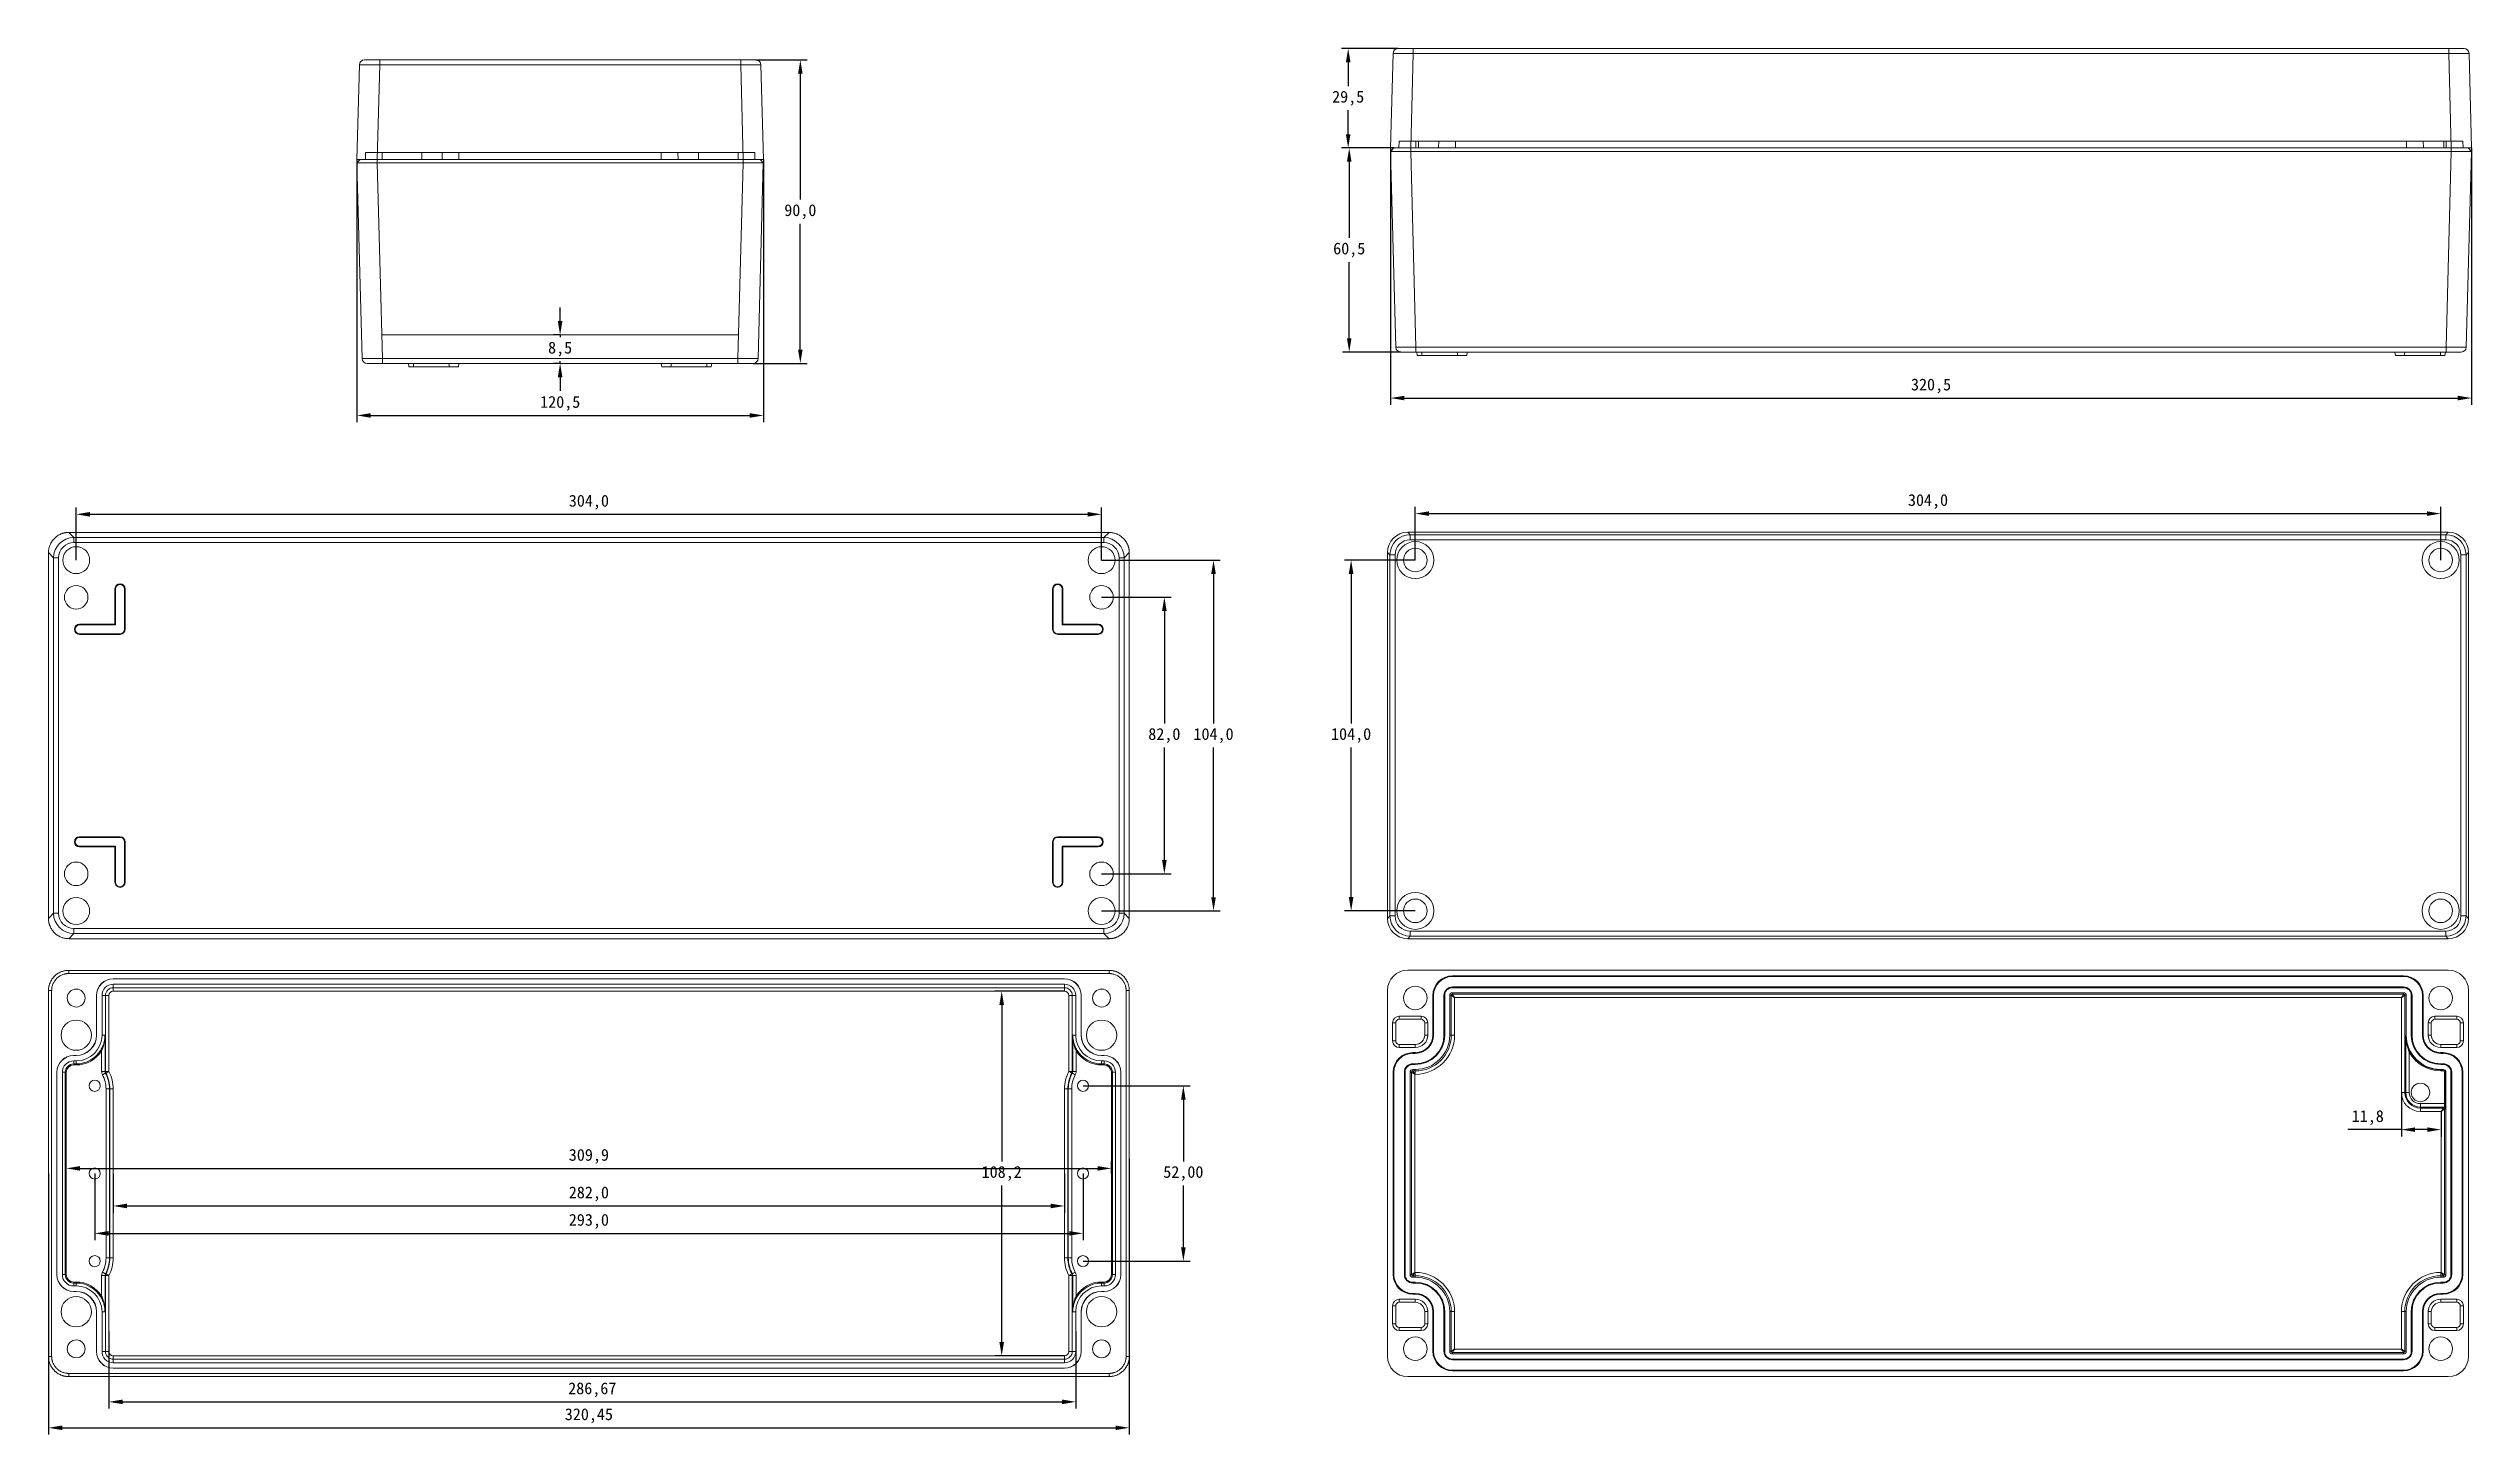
# Model space of a CAD drawing. Header units: millimetres. Extents: x 0 to 2221, y 0 to 841.
# Drawn here: x 1502 to 2221, y 95 to 506 of the extents above; entities that cross this region are included whole.
import ezdxf

# ---------------------------------------------------------------- set-up
doc = ezdxf.new("R2010")
doc.units = ezdxf.units.MM
doc.header["$PDSIZE"] = -1
doc.dimstyles.new('ISO-25', dxfattribs={"dimtxt": 2.5, "dimasz": 2.5, "dimexe": 1.25, "dimexo": 0.625, "dimtad": 1, "dimtxsty": 'Standard', "dimcen": 2.5, "dimadec": 0, "dimazin": 0, "dimtfac": 1, "dimtmove": 0, "dimatfit": 3, "dimfxl": 1, "dimarcsym": 0})

msp = doc.modelspace()

# ---------------------------------------------------------------- blocks, each defined once
blk = doc.blocks.new('*D23')
at = {"color": 0, "lineweight": -2, "transparency": 16777216}
for p, q in [((1502.09, 172.54), (1502.09, 95.14)), ((1822.54, 176.9), (1822.54, 95.14)), ((1506.17, 97.14), (1818.46, 97.14))]:
    blk.add_line(p, q, dxfattribs=at)
at = {"color": 0, "transparency": 16777216}
for points in [[(1506.17, 97.82), (1506.17, 96.46), (1502.09, 97.14)], [(1818.46, 97.82), (1818.46, 96.46), (1822.54, 97.14)]]:
    blk.add_solid(points, dxfattribs=at)
at = {"layer": 'Defpoints', "color": 0, "transparency": 16777216}
for p in [(1502.09, 172.54), (1822.54, 176.9), (1822.54, 97.14)]:
    blk.add_point(p, dxfattribs=at)
at = {"color": 0, "transparency": 16777216, "insert": (1662.32, 100.71), "char_height": 3.5, "attachment_point": 5}
blk.add_mtext('320,45', dxfattribs=at)
blk = doc.blocks.new('*D25')
at = {"color": 0, "lineweight": -2, "transparency": 16777216}
for p, q in [((1519.99, 125.67), (1519.99, 102.83)), ((1806.66, 125.67), (1806.66, 102.83)), ((1524.07, 104.83), (1802.58, 104.83))]:
    blk.add_line(p, q, dxfattribs=at)
at = {"color": 0, "transparency": 16777216}
for points in [[(1524.07, 105.51), (1524.07, 104.15), (1519.99, 104.83)], [(1802.58, 105.51), (1802.58, 104.15), (1806.66, 104.83)]]:
    blk.add_solid(points, dxfattribs=at)
at = {"layer": 'Defpoints', "color": 0, "transparency": 16777216}
for p in [(1519.99, 125.67), (1806.66, 125.67), (1806.66, 104.83)]:
    blk.add_point(p, dxfattribs=at)
at = {"color": 0, "transparency": 16777216, "insert": (1663.33, 108.39), "char_height": 3.5, "attachment_point": 5}
blk.add_mtext('286,67', dxfattribs=at)
blk = doc.blocks.new('*D26')
at = {"color": 0, "lineweight": -2, "transparency": 16777216}
for p, q in [((1808.82, 198.54), (1840.57, 198.54)), ((1838.57, 194.46), (1838.57, 176.11)), ((1838.57, 150.62), (1838.57, 168.98)), ((1808.82, 146.54), (1840.57, 146.54))]:
    blk.add_line(p, q, dxfattribs=at)
at = {"color": 0, "transparency": 16777216}
for points in [[(1837.89, 194.46), (1839.25, 194.46), (1838.57, 198.54)], [(1837.89, 150.62), (1839.25, 150.62), (1838.57, 146.54)]]:
    blk.add_solid(points, dxfattribs=at)
at = {"layer": 'Defpoints', "color": 0, "transparency": 16777216}
for p in [(1808.82, 198.54), (1808.82, 146.54), (1838.57, 146.54)]:
    blk.add_point(p, dxfattribs=at)
at = {"color": 0, "transparency": 16777216, "insert": (1838.57, 172.54), "char_height": 3.5, "attachment_point": 5}
blk.add_mtext('52,00', dxfattribs=at)
blk = doc.blocks.new('*D36')
at = {"color": 0, "lineweight": -2, "transparency": 16777216}
for p, q in [((1814.32, 343.38), (1834.94, 343.38)), ((1832.94, 339.3), (1832.94, 305.94)), ((1832.94, 265.46), (1832.94, 298.81)), ((1814.32, 261.38), (1834.94, 261.38))]:
    blk.add_line(p, q, dxfattribs=at)
at = {"color": 0, "transparency": 16777216}
for points in [[(1832.26, 339.3), (1833.62, 339.3), (1832.94, 343.38)], [(1832.26, 265.46), (1833.62, 265.46), (1832.94, 261.38)]]:
    blk.add_solid(points, dxfattribs=at)
at = {"layer": 'Defpoints', "color": 0, "transparency": 16777216}
for p in [(1814.32, 343.38), (1814.32, 261.38), (1832.94, 261.38)]:
    blk.add_point(p, dxfattribs=at)
at = {"color": 0, "transparency": 16777216, "insert": (1832.94, 302.38), "char_height": 3.5, "attachment_point": 5}
blk.add_mtext('82,0', dxfattribs=at)
blk = doc.blocks.new('*D37')
at = {"color": 0, "lineweight": -2, "transparency": 16777216}
for p, q in [((1814.32, 354.38), (1849.52, 354.38)), ((1847.52, 350.3), (1847.52, 305.94)), ((1847.52, 254.46), (1847.52, 298.81)), ((1814.32, 250.38), (1849.52, 250.38))]:
    blk.add_line(p, q, dxfattribs=at)
at = {"color": 0, "transparency": 16777216}
for points in [[(1846.84, 350.3), (1848.2, 350.3), (1847.52, 354.38)], [(1846.84, 254.46), (1848.2, 254.46), (1847.52, 250.38)]]:
    blk.add_solid(points, dxfattribs=at)
at = {"layer": 'Defpoints', "color": 0, "transparency": 16777216}
for p in [(1814.32, 354.38), (1814.32, 250.38), (1847.52, 250.38)]:
    blk.add_point(p, dxfattribs=at)
at = {"color": 0, "transparency": 16777216, "insert": (1847.52, 302.38), "char_height": 3.5, "attachment_point": 5}
blk.add_mtext('104,0', dxfattribs=at)
blk = doc.blocks.new('*D38')
at = {"color": 0, "lineweight": -2, "transparency": 16777216}
for p, q in [((1510.32, 354.38), (1510.32, 369.98)), ((1514.4, 367.98), (1810.24, 367.98)), ((1814.32, 354.38), (1814.32, 369.98))]:
    blk.add_line(p, q, dxfattribs=at)
at = {"color": 0, "transparency": 16777216}
for points in [[(1514.4, 368.66), (1514.4, 367.3), (1510.32, 367.98)], [(1810.24, 368.66), (1810.24, 367.3), (1814.32, 367.98)]]:
    blk.add_solid(points, dxfattribs=at)
at = {"layer": 'Defpoints', "color": 0, "transparency": 16777216}
for p in [(1814.32, 367.98), (1510.32, 354.38), (1814.32, 354.38)]:
    blk.add_point(p, dxfattribs=at)
at = {"color": 0, "transparency": 16777216, "insert": (1662.32, 371.55), "char_height": 3.5, "attachment_point": 5}
blk.add_mtext('304,0', dxfattribs=at)
blk = doc.blocks.new('*D39')
at = {"color": 0, "lineweight": -2, "transparency": 16777216}
for p, q in [((1521.3, 172.54), (1521.3, 160.91)), ((1803.33, 172.54), (1803.33, 160.91)), ((1525.38, 162.91), (1799.25, 162.91))]:
    blk.add_line(p, q, dxfattribs=at)
at = {"color": 0, "transparency": 16777216}
for points in [[(1525.38, 163.59), (1525.38, 162.23), (1521.3, 162.91)], [(1799.25, 163.59), (1799.25, 162.23), (1803.33, 162.91)]]:
    blk.add_solid(points, dxfattribs=at)
at = {"layer": 'Defpoints', "color": 0, "transparency": 16777216}
for p in [(1521.3, 172.54), (1803.33, 172.54), (1803.33, 162.91)]:
    blk.add_point(p, dxfattribs=at)
at = {"color": 0, "transparency": 16777216, "insert": (1662.32, 166.47), "char_height": 3.5, "attachment_point": 5}
blk.add_mtext('282,0', dxfattribs=at)
blk = doc.blocks.new('*D40')
at = {"color": 0, "lineweight": -2, "transparency": 16777216}
for p, q in [((1515.82, 172.54), (1515.82, 152.78)), ((1808.82, 172.54), (1808.82, 152.78)), ((1519.9, 154.78), (1804.74, 154.78))]:
    blk.add_line(p, q, dxfattribs=at)
at = {"color": 0, "transparency": 16777216}
for points in [[(1519.9, 155.46), (1519.9, 154.1), (1515.82, 154.78)], [(1804.74, 155.46), (1804.74, 154.1), (1808.82, 154.78)]]:
    blk.add_solid(points, dxfattribs=at)
at = {"layer": 'Defpoints', "color": 0, "transparency": 16777216}
for p in [(1515.82, 172.54), (1808.82, 172.54), (1808.82, 154.78)]:
    blk.add_point(p, dxfattribs=at)
at = {"color": 0, "transparency": 16777216, "insert": (1662.32, 158.35), "char_height": 3.5, "attachment_point": 5}
blk.add_mtext('293,0', dxfattribs=at)
blk = doc.blocks.new('*D41')
at = {"color": 0, "lineweight": -2, "transparency": 16777216}
for p, q in [((1803.32, 226.62), (1782.71, 226.62)), ((1784.71, 222.54), (1784.71, 176.11)), ((1784.71, 122.55), (1784.71, 168.98)), ((1803.32, 118.47), (1782.71, 118.47))]:
    blk.add_line(p, q, dxfattribs=at)
at = {"color": 0, "transparency": 16777216}
for points in [[(1784.03, 222.54), (1785.39, 222.54), (1784.71, 226.62)], [(1784.03, 122.55), (1785.39, 122.55), (1784.71, 118.47)]]:
    blk.add_solid(points, dxfattribs=at)
at = {"layer": 'Defpoints', "color": 0, "transparency": 16777216}
for p in [(1803.32, 226.62), (1784.71, 118.47), (1803.32, 118.47)]:
    blk.add_point(p, dxfattribs=at)
at = {"color": 0, "transparency": 16777216, "insert": (1784.71, 172.54), "char_height": 3.5, "attachment_point": 5}
blk.add_mtext('108,2', dxfattribs=at)
blk = doc.blocks.new('*D42')
at = {"color": 0, "lineweight": -2, "transparency": 16777216}
for p, q in [((2199.7, 196.57), (2199.7, 183.54)), ((2211.45, 190.93), (2211.45, 183.54)), ((2199.7, 185.54), (2183.83, 185.54)), ((2207.37, 185.54), (2203.78, 185.54))]:
    blk.add_line(p, q, dxfattribs=at)
at = {"color": 0, "transparency": 16777216}
for points in [[(2203.78, 186.22), (2203.78, 184.86), (2199.7, 185.54)], [(2207.37, 186.22), (2207.37, 184.86), (2211.45, 185.54)]]:
    blk.add_solid(points, dxfattribs=at)
at = {"layer": 'Defpoints', "color": 0, "transparency": 16777216}
for p in [(2199.7, 196.57), (2211.45, 190.93), (2211.45, 185.54)]:
    blk.add_point(p, dxfattribs=at)
at = {"color": 0, "transparency": 16777216, "insert": (2189.73, 189.1), "char_height": 3.5, "attachment_point": 5}
blk.add_mtext('11,8', dxfattribs=at)
blk = doc.blocks.new('*D43')
at = {"color": 0, "lineweight": -2, "transparency": 16777216}
for p, q in [((1653.79, 425.25), (1653.79, 429.33)), ((1653.79, 421.17), (1651.79, 421.17)), ((1653.79, 421.17), (1653.79, 420.5)), ((1653.79, 412.71), (1651.79, 412.71)), ((1653.79, 412.71), (1653.79, 413.37)), ((1653.79, 408.63), (1653.79, 404.55))]:
    blk.add_line(p, q, dxfattribs=at)
at = {"color": 0, "transparency": 16777216}
for points in [[(1653.11, 425.25), (1654.47, 425.25), (1653.79, 421.17)], [(1653.11, 408.63), (1654.47, 408.63), (1653.79, 412.71)]]:
    blk.add_solid(points, dxfattribs=at)
at = {"layer": 'Defpoints', "color": 0, "transparency": 16777216}
for p in [(1653.79, 421.17), (1653.79, 421.17), (1653.79, 412.71)]:
    blk.add_point(p, dxfattribs=at)
at = {"color": 0, "transparency": 16777216, "insert": (1653.79, 416.94), "char_height": 3.5, "attachment_point": 5}
blk.add_mtext('8,5', dxfattribs=at)
blk = doc.blocks.new('*D44')
at = {"color": 0, "lineweight": -2, "transparency": 16777216}
for p, q in [((1593.57, 473.19), (1593.57, 395.28)), ((1714.07, 473.19), (1714.07, 395.28)), ((1597.65, 397.28), (1709.99, 397.28))]:
    blk.add_line(p, q, dxfattribs=at)
at = {"color": 0, "transparency": 16777216}
for points in [[(1597.65, 397.96), (1597.65, 396.6), (1593.57, 397.28)], [(1709.99, 397.96), (1709.99, 396.6), (1714.07, 397.28)]]:
    blk.add_solid(points, dxfattribs=at)
at = {"layer": 'Defpoints', "color": 0, "transparency": 16777216}
for p in [(1593.57, 473.19), (1714.07, 473.19), (1714.07, 397.28)]:
    blk.add_point(p, dxfattribs=at)
at = {"color": 0, "transparency": 16777216, "insert": (1653.82, 400.85), "char_height": 3.5, "attachment_point": 5}
blk.add_mtext('120,5', dxfattribs=at)
blk = doc.blocks.new('*D45')
at = {"color": 0, "lineweight": -2, "transparency": 16777216}
for p, q in [((1900, 476.59), (1900, 400.44)), ((2220.5, 476.59), (2220.5, 400.44)), ((1904.08, 402.44), (2216.42, 402.44))]:
    blk.add_line(p, q, dxfattribs=at)
at = {"color": 0, "transparency": 16777216}
for points in [[(1904.08, 403.12), (1904.08, 401.76), (1900, 402.44)], [(2216.42, 403.12), (2216.42, 401.76), (2220.5, 402.44)]]:
    blk.add_solid(points, dxfattribs=at)
at = {"layer": 'Defpoints', "color": 0, "transparency": 16777216}
for p in [(1900, 476.59), (2220.5, 476.59), (2220.5, 402.44)]:
    blk.add_point(p, dxfattribs=at)
at = {"color": 0, "transparency": 16777216, "insert": (2060.25, 406.01), "char_height": 3.5, "attachment_point": 5}
blk.add_mtext('320,5', dxfattribs=at)
blk = doc.blocks.new('*D46')
at = {"color": 0, "lineweight": -2, "transparency": 16777216}
for p, q in [((1902.23, 506.09), (1885.44, 506.09)), ((1887.44, 502.01), (1887.44, 494.91)), ((1887.44, 480.67), (1887.44, 487.77)), ((1900, 476.59), (1885.44, 476.59))]:
    blk.add_line(p, q, dxfattribs=at)
at = {"color": 0, "transparency": 16777216}
for points in [[(1886.76, 502.01), (1888.12, 502.01), (1887.44, 506.09)], [(1886.76, 480.67), (1888.12, 480.67), (1887.44, 476.59)]]:
    blk.add_solid(points, dxfattribs=at)
at = {"layer": 'Defpoints', "color": 0, "transparency": 16777216}
for p in [(1887.44, 506.09), (1902.23, 506.09), (1900, 476.59)]:
    blk.add_point(p, dxfattribs=at)
at = {"color": 0, "transparency": 16777216, "insert": (1887.44, 491.34), "char_height": 3.5, "attachment_point": 5}
blk.add_mtext('29,5', dxfattribs=at)
blk = doc.blocks.new('*D47')
at = {"color": 0, "lineweight": -2, "transparency": 16777216}
for p, q in [((1900.98, 476.59), (1885.75, 476.59)), ((1887.75, 472.51), (1887.75, 449.91)), ((1887.75, 420.17), (1887.75, 442.77)), ((1903.05, 416.09), (1885.75, 416.09))]:
    blk.add_line(p, q, dxfattribs=at)
at = {"color": 0, "transparency": 16777216}
for points in [[(1887.07, 472.51), (1888.43, 472.51), (1887.75, 476.59)], [(1887.07, 420.17), (1888.43, 420.17), (1887.75, 416.09)]]:
    blk.add_solid(points, dxfattribs=at)
at = {"layer": 'Defpoints', "color": 0, "transparency": 16777216}
for p in [(1900.98, 476.59), (1887.75, 416.09), (1903.05, 416.09)]:
    blk.add_point(p, dxfattribs=at)
at = {"color": 0, "transparency": 16777216, "insert": (1887.75, 446.34), "char_height": 3.5, "attachment_point": 5}
blk.add_mtext('60,5', dxfattribs=at)
blk = doc.blocks.new('*D48')
at = {"color": 0, "lineweight": -2, "transparency": 16777216}
for p, q in [((1711.84, 502.69), (1727.01, 502.69)), ((1725.01, 498.61), (1725.01, 461.27)), ((1725.01, 416.79), (1725.01, 454.13)), ((1711, 412.71), (1727.01, 412.71))]:
    blk.add_line(p, q, dxfattribs=at)
at = {"color": 0, "transparency": 16777216}
for points in [[(1724.33, 498.61), (1725.69, 498.61), (1725.01, 502.69)], [(1724.33, 416.79), (1725.69, 416.79), (1725.01, 412.71)]]:
    blk.add_solid(points, dxfattribs=at)
at = {"layer": 'Defpoints', "color": 0, "transparency": 16777216}
for p in [(1711.84, 502.69), (1711, 412.71), (1725.01, 412.71)]:
    blk.add_point(p, dxfattribs=at)
at = {"color": 0, "transparency": 16777216, "insert": (1725.01, 457.7), "char_height": 3.5, "attachment_point": 5}
blk.add_mtext('90,0', dxfattribs=at)
blk = doc.blocks.new('*D49')
at = {"color": 0, "lineweight": -2, "transparency": 16777216}
for p, q in [((1907.35, 354.4), (1907.35, 370.18)), ((1911.43, 368.18), (2207.27, 368.18)), ((2211.35, 354.4), (2211.35, 370.18))]:
    blk.add_line(p, q, dxfattribs=at)
at = {"color": 0, "transparency": 16777216}
for points in [[(1911.43, 368.86), (1911.43, 367.5), (1907.35, 368.18)], [(2207.27, 368.86), (2207.27, 367.5), (2211.35, 368.18)]]:
    blk.add_solid(points, dxfattribs=at)
at = {"layer": 'Defpoints', "color": 0, "transparency": 16777216}
for p in [(2211.35, 368.18), (1907.35, 354.4), (2211.35, 354.4)]:
    blk.add_point(p, dxfattribs=at)
at = {"color": 0, "transparency": 16777216, "insert": (2059.35, 371.75), "char_height": 3.5, "attachment_point": 5}
blk.add_mtext('304,0', dxfattribs=at)
blk = doc.blocks.new('*D50')
at = {"color": 0, "lineweight": -2, "transparency": 16777216}
for p, q in [((1907.35, 354.4), (1886.31, 354.4)), ((1888.31, 350.32), (1888.31, 305.97)), ((1888.31, 254.48), (1888.31, 298.84)), ((1907.35, 250.4), (1886.31, 250.4))]:
    blk.add_line(p, q, dxfattribs=at)
at = {"color": 0, "transparency": 16777216}
for points in [[(1887.63, 350.32), (1888.99, 350.32), (1888.31, 354.4)], [(1887.63, 254.48), (1888.99, 254.48), (1888.31, 250.4)]]:
    blk.add_solid(points, dxfattribs=at)
at = {"layer": 'Defpoints', "color": 0, "transparency": 16777216}
for p in [(1907.35, 354.4), (1888.31, 250.4), (1907.35, 250.4)]:
    blk.add_point(p, dxfattribs=at)
at = {"color": 0, "transparency": 16777216, "insert": (1888.31, 302.4), "char_height": 3.5, "attachment_point": 5}
blk.add_mtext('104,0', dxfattribs=at)
blk = doc.blocks.new('*D51')
at = {"color": 0, "lineweight": -2, "transparency": 16777216}
for p, q in [((1507.39, 172.54), (1507.39, 176.05)), ((1511.47, 174.05), (1813.17, 174.05)), ((1817.25, 172.54), (1817.25, 176.05))]:
    blk.add_line(p, q, dxfattribs=at)
at = {"color": 0, "transparency": 16777216}
for points in [[(1511.47, 174.73), (1511.47, 173.37), (1507.39, 174.05)], [(1813.17, 174.73), (1813.17, 173.37), (1817.25, 174.05)]]:
    blk.add_solid(points, dxfattribs=at)
at = {"layer": 'Defpoints', "color": 0, "transparency": 16777216}
for p in [(1507.39, 172.54), (1817.25, 174.05), (1817.25, 172.54)]:
    blk.add_point(p, dxfattribs=at)
at = {"color": 0, "transparency": 16777216, "insert": (1662.32, 177.61), "char_height": 3.5, "attachment_point": 5}
blk.add_mtext('309,9', dxfattribs=at)

# ---------------------------------------------------------------- dimensions: what is measured, and where the dimension line sits
at = {"color": 7}
for base, p1, p2, picture, middle in [((1887.445, 506.09), (1900.001, 476.59), (1902.235, 506.09), '*D46', (1887.445, 491.34)), ((1725.011, 412.707), (1711.836, 502.693), (1710.998, 412.707), '*D48', (1725.011, 457.7)), ((1887.755, 416.09), (1900.976, 476.59), (1903.047, 416.09), '*D47', (1887.755, 446.34)), ((1888.313, 250.403), (1907.35, 354.403), (1907.35, 250.403), '*D50', (1888.313, 302.403))]:
    dim = msp.add_linear_dim(base=base, p1=p1, p2=p2, angle=90, dimstyle='ISO-25', override={"dimtxt": 3.5, "dimasz": 4.08, "dimexe": 2, "dimexo": 0, "dimgap": 1.524, "dimtih": 1, "dimtoh": 1, "dimdec": 1, "dimzin": 0, "dimadec": 2, "dimtdec": 1, "dimtzin": 0}, dxfattribs=at)
    dim.commit()
    dim.dimension.update_dxf_attribs({"geometry": picture, "text_midpoint": middle})
for base, p1, p2, picture, middle in [((2220.501, 402.44), (1900.001, 476.59), (2220.501, 476.59), '*D45', (2060.251, 406.005)), ((1714.069, 397.28), (1593.569, 473.193), (1714.069, 473.193), '*D44', (1653.819, 400.846)), ((2211.35, 368.183), (1907.35, 354.403), (2211.35, 354.403), '*D49', (2059.35, 371.748))]:
    dim = msp.add_linear_dim(base=base, p1=p1, p2=p2, dimstyle='ISO-25', override={"dimtxt": 3.5, "dimasz": 4.08, "dimexe": 2, "dimexo": 0, "dimgap": 1.524, "dimtih": 1, "dimtoh": 1, "dimdec": 1, "dimzin": 0, "dimadec": 2, "dimtdec": 1, "dimtzin": 0}, dxfattribs=at)
    dim.commit()
    dim.dimension.update_dxf_attribs({"geometry": picture, "text_midpoint": middle})
at = {"color": 1}
dim = msp.add_linear_dim(base=(1653.793, 421.167), p1=(1653.793, 412.707), p2=(1653.793, 421.167), angle=90, dimstyle='ISO-25', override={"dimtxt": 3.5, "dimasz": 4.08, "dimexe": 2, "dimexo": 0, "dimgap": 1.524, "dimtih": 1, "dimtoh": 1, "dimdec": 1, "dimzin": 0, "dimadec": 2, "dimtdec": 1, "dimtzin": 0}, dxfattribs=at)
dim.commit()
dim.dimension.update_dxf_attribs({"geometry": '*D43', "text_midpoint": (1653.793, 416.937)})
for base, p1, p2, override, picture, middle in [((1814.317, 367.982), (1510.317, 354.377), (1814.317, 354.377), {"dimtxt": 3.5, "dimasz": 4.08, "dimexe": 2, "dimexo": 0, "dimgap": 1.524, "dimtih": 1, "dimtoh": 1, "dimdec": 1, "dimzin": 0, "dimadec": 2, "dimtdec": 1, "dimtzin": 0}, '*D38', (1662.317, 371.548)), ((1808.817, 154.782), (1515.817, 172.545), (1808.817, 172.545), {"dimtxt": 3.5, "dimasz": 4.08, "dimexe": 2, "dimexo": 0, "dimgap": 1.524, "dimtih": 1, "dimtoh": 1, "dimdec": 1, "dimzin": 0, "dimadec": 2, "dimtdec": 1, "dimtzin": 0}, '*D40', (1662.317, 158.347)), ((1803.334, 162.908), (1521.3, 172.545), (1803.334, 172.545), {"dimtxt": 3.5, "dimasz": 4.08, "dimexe": 2, "dimexo": 0, "dimgap": 1.524, "dimtih": 1, "dimtoh": 1, "dimdec": 1, "dimzin": 0, "dimadec": 2, "dimtdec": 1, "dimtzin": 0}, '*D39', (1662.317, 166.473)), ((1806.665, 104.828), (1519.991, 125.67), (1806.665, 125.67), {"dimtxt": 3.5, "dimasz": 4.08, "dimexe": 2, "dimexo": 0, "dimgap": 1.524, "dimtih": 1, "dimtoh": 1, "dimzin": 0, "dimadec": 2, "dimtzin": 0}, '*D25', (1663.328, 108.393))]:
    dim = msp.add_linear_dim(base=base, p1=p1, p2=p2, dimstyle='ISO-25', override=override)
    dim.commit()
    dim.dimension.update_dxf_attribs({"geometry": picture, "text_midpoint": middle})
for base, p1, p2, picture, middle in [((1847.517, 250.377), (1814.317, 354.377), (1814.317, 250.377), '*D37', (1847.517, 302.377)), ((1832.941, 261.377), (1814.317, 343.377), (1814.317, 261.377), '*D36', (1832.941, 302.377))]:
    dim = msp.add_linear_dim(base=base, p1=p1, p2=p2, angle=90, dimstyle='ISO-25', override={"dimtxt": 3.5, "dimasz": 4.08, "dimexe": 2, "dimexo": 0, "dimgap": 1.524, "dimtih": 1, "dimtoh": 1, "dimdec": 1, "dimzin": 0, "dimadec": 2, "dimtdec": 1, "dimtzin": 0})
    dim.commit()
    dim.dimension.update_dxf_attribs({"geometry": picture, "text_midpoint": middle})
for base, p1, p2, override, picture, middle in [((1784.706, 118.468), (1803.317, 226.621), (1803.317, 118.468), {"dimtxt": 3.5, "dimasz": 4.08, "dimexe": 2, "dimexo": 0, "dimgap": 1.524, "dimtih": 1, "dimtoh": 1, "dimdec": 1, "dimzin": 0, "dimadec": 2, "dimtdec": 1, "dimtzin": 0}, '*D41', (1784.706, 172.545)), ((1838.567, 146.545), (1808.817, 198.545), (1808.817, 146.545), {"dimtxt": 3.5, "dimasz": 4.08, "dimexe": 2, "dimexo": 0, "dimgap": 1.524, "dimtih": 1, "dimtoh": 1, "dimzin": 0, "dimadec": 2, "dimtzin": 0}, '*D26', (1838.567, 172.545))]:
    dim = msp.add_linear_dim(base=base, p1=p1, p2=p2, angle=90, dimstyle='ISO-25', override=override)
    dim.commit()
    dim.dimension.update_dxf_attribs({"geometry": picture, "text_midpoint": middle, "dimtype": 160})
for base, p1, p2, override, picture, middle in [((2211.454879655, 185.536053888), (2199.704879655, 196.570865929), (2211.454879655, 190.925609445), {"dimtxt": 3.5, "dimasz": 4.08, "dimexe": 2, "dimexo": 0, "dimgap": 1.524, "dimtih": 1, "dimtoh": 1, "dimdec": 1, "dimzin": 0, "dimadec": 2, "dimtdec": 1, "dimtzin": 0}, '*D42', (2189.725879655, 185.536053888)), ((1822.541, 97.141), (1502.093, 172.545), (1822.541, 176.896), {"dimtxt": 3.5, "dimasz": 4.08, "dimexe": 2, "dimexo": 0, "dimgap": 1.524, "dimtih": 1, "dimtoh": 1, "dimzin": 0, "dimadec": 2, "dimtzin": 0}, '*D23', (1662.317, 97.141))]:
    dim = msp.add_linear_dim(base=base, p1=p1, p2=p2, dimstyle='ISO-25', override=override)
    dim.commit()
    dim.dimension.update_dxf_attribs({"geometry": picture, "text_midpoint": middle, "dimtype": 160})
at = {"color": 7}
dim = msp.add_linear_dim(base=(1817.247, 174.048), p1=(1507.387, 172.545), p2=(1817.247, 172.545), dimstyle='ISO-25', override={"dimtxt": 3.5, "dimasz": 4.08, "dimexe": 2, "dimexo": 0, "dimgap": 1.524, "dimtih": 1, "dimtoh": 1, "dimdec": 1, "dimzin": 0, "dimadec": 2, "dimtdec": 1, "dimtzin": 0}, dxfattribs=at)
dim.commit()
dim.dimension.update_dxf_attribs({"geometry": '*D51', "text_midpoint": (1662.317, 174.048), "dimtype": 160})

# ---------------------------------------------------------------- linework, layer by layer
at = {"color": 7, "linetype": 'Continuous', "lineweight": 15}
for p, q in [((1900.001, 476.59), (1900.735, 504.629)), ((1902.235, 506.09), (1906.733, 506.09)), ((1906.733, 504.629), (1905.999, 476.59)), ((1906.733, 506.09), (2213.769, 506.09)), ((1906.733, 506.09), (1906.733, 504.629)), ((2213.769, 504.629), (1906.733, 504.629)), ((2213.769, 506.09), (2213.769, 504.629)), ((2213.769, 506.09), (2218.267, 506.09)), ((2214.503, 476.59), (2213.769, 504.629)), ((2219.767, 504.629), (2220.501, 476.59)), ((1593.569, 473.193), (1594.303, 501.232)), ((1595.803, 502.693), (1600.301, 502.693)), ((1600.301, 501.232), (1599.567, 473.193)), ((1600.301, 502.693), (1707.337, 502.693)), ((1600.301, 502.693), (1600.301, 501.232)), ((1707.337, 501.232), (1600.301, 501.232)), ((1707.337, 502.693), (1707.337, 501.232)), ((1707.337, 502.693), (1711.836, 502.693)), ((1708.071, 473.193), (1707.337, 501.232)), ((1713.335, 501.232), (1714.069, 473.193)), ((1596.095, 475.207), (1596.043, 473.207)), ((1596.095, 475.207), (1601.043, 475.207)), ((1601.043, 475.207), (1601.043, 473.207)), ((1601.043, 475.207), (1612.793, 475.207)), ((1612.793, 475.207), (1612.793, 473.207)), ((1612.793, 475.207), (1618.845, 475.207)), ((1618.845, 475.207), (1618.793, 473.207)), ((1618.845, 475.207), (1623.793, 475.207)), ((1623.793, 475.207), (1623.793, 473.207)), ((1623.793, 475.207), (1683.793, 475.207)), ((1683.793, 475.207), (1683.793, 473.207)), ((1683.793, 475.207), (1688.741, 475.207)), ((1688.741, 475.207), (1688.793, 473.207)), ((1688.741, 475.207), (1694.793, 475.207)), ((1694.793, 475.207), (1694.793, 473.207)), ((1694.793, 475.207), (1706.543, 475.207)), ((1706.543, 475.207), (1706.543, 473.207)), ((1706.543, 475.207), (1711.491, 475.207)), ((1711.491, 475.207), (1711.543, 473.207)), ((1905.999, 476.59), (1900.001, 476.59)), ((1900.027, 475.59), (1900.976, 476.59)), ((1901.547, 417.551), (1900.027, 475.59)), ((1900.976, 476.59), (1900.963, 476.576)), ((1902.553, 478.59), (1902.501, 476.59)), ((1902.553, 478.59), (1907.501, 478.59)), ((1905.999, 476.59), (2214.503, 476.59)), ((1906.025, 475.59), (1906.025, 476.59)), ((1906.025, 476.59), (2214.477, 476.59)), ((1906.025, 475.59), (1907.545, 417.551)), ((2214.477, 475.59), (1906.025, 475.59)), ((1907.501, 478.59), (1907.501, 476.59)), ((1907.501, 478.59), (1908.251, 478.59)), ((1908.251, 478.59), (1908.251, 476.59)), ((1908.251, 478.59), (1914.303, 478.59)), ((1914.303, 478.59), (1914.251, 476.59)), ((1914.303, 478.59), (1919.251, 478.59)), ((1919.251, 478.59), (1919.251, 476.59)), ((1919.251, 478.59), (2201.251, 478.59)), ((2201.251, 478.59), (2201.251, 476.59)), ((2201.251, 478.59), (2206.199, 478.59)), ((2206.199, 478.59), (2206.251, 476.59)), ((2206.199, 478.59), (2212.251, 478.59)), ((2212.251, 478.59), (2212.251, 476.59)), ((2212.251, 478.59), (2213.001, 478.59)), ((2212.957, 417.551), (2214.477, 475.59)), ((2213.001, 478.59), (2213.001, 476.59)), ((2213.001, 478.59), (2217.949, 478.59)), ((2214.477, 476.59), (2214.477, 475.59)), ((2220.501, 476.59), (2214.503, 476.59)), ((2217.949, 478.59), (2218.001, 476.59)), ((2220.475, 475.59), (2218.955, 417.551)), ((2219.54, 476.576), (2219.526, 476.59)), ((2219.526, 476.59), (2220.475, 475.59)), ((1594.518, 473.207), (1593.569, 472.207)), ((1599.567, 473.193), (1593.569, 473.193)), ((1595.089, 414.167), (1593.569, 472.207)), ((1594.518, 473.207), (1594.505, 473.193)), ((1599.567, 473.207), (1599.567, 472.207)), ((1599.567, 473.207), (1708.019, 473.207)), ((1599.567, 473.193), (1708.071, 473.193)), ((1599.567, 472.207), (1601.087, 414.167)), ((1708.019, 472.207), (1599.567, 472.207)), ((1706.499, 414.167), (1708.019, 472.207)), ((1708.019, 473.207), (1708.019, 472.207)), ((1714.069, 473.193), (1708.071, 473.193)), ((1714.017, 472.207), (1712.497, 414.167)), ((1713.082, 473.193), (1713.068, 473.207)), ((1713.068, 473.207), (1714.017, 472.207)), ((1601.087, 421.167), (1706.499, 421.167)), ((1907.545, 417.551), (2212.957, 417.551)), ((1907.545, 417.551), (1907.545, 416.09)), ((2212.957, 417.551), (2212.957, 416.09)), ((1601.087, 412.707), (1596.589, 412.707)), ((1601.087, 414.167), (1706.499, 414.167)), ((1601.087, 412.707), (1601.087, 414.167)), ((1706.499, 412.707), (1601.087, 412.707)), ((1608.793, 412.707), (1608.969, 411.707)), ((1610.293, 411.707), (1608.969, 411.707)), ((1610.293, 411.707), (1610.293, 412.707)), ((1620.969, 411.707), (1610.293, 411.707)), ((1620.969, 411.707), (1620.793, 412.707)), ((1623.617, 411.707), (1620.969, 411.707)), ((1623.617, 411.707), (1623.793, 412.707)), ((1683.969, 411.707), (1683.793, 412.707)), ((1686.617, 411.707), (1683.969, 411.707)), ((1686.617, 411.707), (1686.793, 412.707)), ((1697.293, 411.707), (1686.617, 411.707)), ((1697.293, 411.707), (1697.293, 412.707)), ((1698.617, 411.707), (1697.293, 411.707)), ((1698.617, 411.707), (1698.793, 412.707)), ((1706.499, 412.707), (1706.499, 414.167)), ((1710.998, 412.707), (1706.499, 412.707)), ((1907.545, 416.09), (1903.047, 416.09)), ((2212.957, 416.09), (1907.545, 416.09)), ((1907.751, 416.09), (1907.927, 415.09)), ((1909.251, 415.09), (1907.927, 415.09)), ((1909.251, 415.09), (1909.251, 416.09)), ((1919.927, 415.09), (1909.251, 415.09)), ((1919.927, 415.09), (1919.751, 416.09)), ((1922.575, 415.09), (1919.927, 415.09)), ((1922.575, 415.09), (1922.751, 416.09)), ((2197.927, 415.09), (2197.751, 416.09)), ((2200.575, 415.09), (2197.927, 415.09)), ((2200.575, 415.09), (2200.751, 416.09)), ((2211.251, 415.09), (2200.575, 415.09)), ((2211.251, 415.09), (2211.251, 416.09)), ((2212.575, 415.09), (2211.251, 415.09)), ((2212.575, 415.09), (2212.751, 416.09)), ((2217.456, 416.09), (2212.957, 416.09)), ((1508.091, 362.6), (1509.611, 361.081)), ((1816.543, 362.6), (1508.091, 362.6)), ((1509.611, 361.081), (1509.611, 359.581)), ((1509.611, 361.081), (1815.023, 361.081)), ((1815.023, 359.581), (1509.611, 359.581)), ((1815.023, 361.081), (1816.543, 362.6)), ((1815.023, 361.081), (1815.023, 359.581)), ((1905.098, 362.653), (1905.832, 361.919)), ((2213.602, 362.653), (1905.098, 362.653)), ((1905.832, 360.419), (1905.832, 361.919)), ((1905.832, 361.919), (2212.868, 361.919)), ((2212.868, 360.419), (1905.832, 360.419)), ((2212.868, 361.919), (2213.602, 362.653)), ((2212.868, 360.419), (2212.868, 361.919)), ((1503.613, 355.083), (1502.093, 356.602)), ((1502.093, 356.602), (1502.093, 248.151)), ((1503.613, 249.671), (1503.613, 355.083)), ((1503.613, 355.083), (1505.113, 355.083)), ((1505.113, 355.083), (1505.113, 249.671)), ((1819.522, 249.671), (1819.522, 355.083)), ((1819.522, 355.083), (1821.021, 355.083)), ((1822.541, 356.602), (1821.021, 355.083)), ((1821.021, 355.083), (1821.021, 249.671)), ((1822.541, 248.151), (1822.541, 356.602)), ((1899.834, 355.921), (1899.1, 356.655)), ((1899.1, 356.655), (1899.1, 248.151)), ((1899.834, 248.885), (1899.834, 355.921)), ((1899.834, 355.921), (1901.334, 355.921)), ((1901.334, 355.921), (1901.334, 248.885)), ((2217.366, 248.885), (2217.366, 355.921)), ((2217.366, 355.921), (2218.866, 355.921)), ((2219.6, 356.655), (2218.866, 355.921)), ((2218.866, 355.921), (2218.866, 248.885)), ((2219.6, 248.151), (2219.6, 356.655)), ((1521.993, 345.877), (1521.817, 345.877)), ((1521.817, 345.877), (1521.817, 335.377)), ((1521.993, 345.877), (1521.993, 335.2)), ((1524.641, 333.877), (1524.641, 345.877)), ((1524.641, 345.877), (1524.817, 345.877)), ((1524.817, 333.877), (1524.817, 345.877)), ((1799.993, 345.877), (1799.817, 345.877)), ((1799.817, 345.877), (1799.817, 333.877)), ((1799.993, 345.877), (1799.993, 333.877)), ((1802.641, 335.2), (1802.641, 345.877)), ((1802.641, 345.877), (1802.817, 345.877)), ((1802.817, 335.377), (1802.817, 345.877)), ((1511.317, 335.2), (1511.317, 335.377)), ((1521.817, 335.377), (1511.317, 335.377)), ((1521.993, 335.2), (1511.317, 335.2)), ((1511.317, 332.553), (1511.317, 332.377)), ((1511.317, 332.553), (1523.317, 332.553)), ((1511.317, 332.377), (1523.317, 332.377)), ((1521.993, 335.2), (1521.817, 335.377)), ((1523.317, 332.553), (1523.317, 332.377)), ((1524.641, 333.877), (1524.817, 333.877)), ((1799.993, 333.877), (1799.817, 333.877)), ((1801.317, 332.553), (1801.317, 332.377)), ((1801.317, 332.553), (1813.317, 332.553)), ((1801.317, 332.377), (1813.317, 332.377)), ((1802.641, 335.2), (1802.817, 335.377)), ((1813.317, 335.2), (1802.641, 335.2)), ((1813.317, 335.377), (1802.817, 335.377)), ((1813.317, 335.2), (1813.317, 335.377)), ((1813.317, 332.553), (1813.317, 332.377)), ((1511.317, 272.2), (1511.317, 272.377)), ((1523.317, 272.377), (1511.317, 272.377)), ((1523.317, 272.2), (1511.317, 272.2)), ((1511.317, 269.553), (1521.993, 269.553)), ((1511.317, 269.553), (1511.317, 269.377)), ((1511.317, 269.377), (1521.817, 269.377)), ((1521.993, 269.553), (1521.817, 269.377)), ((1521.817, 269.377), (1521.817, 258.877)), ((1521.993, 269.553), (1521.993, 258.877)), ((1523.317, 272.2), (1523.317, 272.377)), ((1524.641, 258.877), (1524.641, 270.877)), ((1524.641, 270.877), (1524.817, 270.877)), ((1524.817, 258.877), (1524.817, 270.877)), ((1799.993, 270.877), (1799.817, 270.877)), ((1799.817, 270.877), (1799.817, 258.877)), ((1799.993, 270.877), (1799.993, 258.877)), ((1801.317, 272.2), (1801.317, 272.377)), ((1813.317, 272.377), (1801.317, 272.377)), ((1813.317, 272.2), (1801.317, 272.2)), ((1802.641, 269.553), (1813.317, 269.553)), ((1802.641, 258.877), (1802.641, 269.553)), ((1802.641, 269.553), (1802.817, 269.377)), ((1802.817, 258.877), (1802.817, 269.377)), ((1802.817, 269.377), (1813.317, 269.377)), ((1813.317, 272.2), (1813.317, 272.377)), ((1813.317, 269.553), (1813.317, 269.377)), ((1521.993, 258.877), (1521.817, 258.877)), ((1524.641, 258.877), (1524.817, 258.877)), ((1799.993, 258.877), (1799.817, 258.877)), ((1802.641, 258.877), (1802.817, 258.877)), ((1502.093, 248.151), (1503.613, 249.671)), ((1503.613, 249.671), (1505.113, 249.671)), ((1509.611, 245.172), (1509.611, 243.673)), ((1509.611, 245.172), (1815.023, 245.172)), ((1815.023, 245.172), (1815.023, 243.673)), ((1819.522, 249.671), (1821.021, 249.671)), ((1821.021, 249.671), (1822.541, 248.151)), ((1899.1, 248.151), (1899.834, 248.885)), ((1899.834, 248.885), (1901.334, 248.885)), ((1905.832, 242.887), (1905.832, 244.386)), ((1905.832, 244.386), (2212.868, 244.386)), ((2212.868, 242.887), (2212.868, 244.386)), ((2217.366, 248.885), (2218.866, 248.885)), ((2218.866, 248.885), (2219.6, 248.151)), ((1509.611, 243.673), (1508.091, 242.153)), ((1508.091, 242.153), (1816.543, 242.153)), ((1815.023, 243.673), (1509.611, 243.673)), ((1816.543, 242.153), (1815.023, 243.673)), ((1905.832, 242.887), (1905.098, 242.153)), ((1905.098, 242.153), (2213.602, 242.153)), ((2212.868, 242.887), (1905.832, 242.887)), ((2213.602, 242.153), (2212.868, 242.887)), ((1508.091, 232.769), (1508.091, 231.82)), ((1508.091, 232.769), (1816.543, 232.769)), ((1816.543, 231.82), (1508.091, 231.82)), ((1521.317, 230.242), (1521.317, 230.295)), ((1803.317, 230.295), (1521.317, 230.295)), ((1803.317, 230.242), (1521.317, 230.242)), ((1803.317, 230.242), (1803.317, 230.295)), ((1816.543, 231.82), (1816.543, 232.769)), ((1905.098, 232.821), (2213.602, 232.821)), ((1918.35, 230.911), (1918.35, 231.121)), ((2200.35, 231.121), (1918.35, 231.121)), ((2200.35, 230.911), (1918.35, 230.911)), ((2200.35, 230.911), (2200.35, 231.121)), ((1502.093, 226.771), (1503.042, 226.771)), ((1502.093, 118.319), (1502.093, 226.771)), ((1503.042, 226.771), (1503.042, 118.319)), ((1516.369, 225.295), (1516.317, 225.295)), ((1516.317, 225.295), (1516.317, 213.545)), ((1516.369, 225.295), (1516.369, 213.545)), ((1517.969, 225.295), (1517.969, 213.545)), ((1518.991, 225.295), (1517.969, 225.295)), ((1518.991, 202.798), (1518.991, 225.295)), ((1519.991, 225.295), (1518.991, 225.295)), ((1519.991, 225.295), (1519.991, 202.798)), ((1803.317, 228.642), (1521.317, 228.642)), ((1521.317, 227.621), (1521.317, 228.642)), ((1521.317, 227.621), (1803.317, 227.621)), ((1521.317, 227.621), (1521.317, 226.621)), ((1803.317, 226.621), (1521.317, 226.621)), ((1803.317, 227.621), (1803.317, 228.642)), ((1803.317, 227.621), (1803.317, 226.621)), ((1805.643, 225.295), (1804.643, 225.295)), ((1804.643, 202.798), (1804.643, 225.295)), ((1805.643, 225.295), (1805.643, 202.798)), ((1805.643, 225.295), (1806.665, 225.295)), ((1806.665, 213.545), (1806.665, 225.295)), ((1808.265, 213.545), (1808.265, 225.295)), ((1808.265, 225.295), (1808.317, 225.295)), ((1808.317, 213.545), (1808.317, 225.295)), ((1821.592, 118.319), (1821.592, 226.771)), ((1821.592, 226.771), (1822.541, 226.771)), ((1822.541, 226.771), (1822.541, 118.319)), ((1899.1, 118.319), (1899.1, 226.823)), ((1912.76, 225.321), (1912.55, 225.321)), ((1912.55, 225.321), (1912.55, 213.571)), ((1912.76, 225.321), (1912.76, 213.571)), ((1915.841, 225.321), (1915.841, 213.571)), ((1915.841, 225.321), (1916.05, 225.321)), ((1916.05, 225.321), (1916.05, 213.571)), ((1917.55, 225.321), (1917.55, 213.571)), ((1917.996, 225.321), (1917.55, 225.321)), ((1917.996, 213.571), (1917.996, 225.321)), ((1918.35, 227.83), (1918.35, 227.621)), ((2200.35, 227.83), (1918.35, 227.83)), ((2200.35, 227.621), (1918.35, 227.621)), ((2200.35, 226.121), (1918.35, 226.121)), ((1918.35, 225.675), (1918.35, 226.121)), ((1918.35, 225.675), (2200.35, 225.675)), ((2199.705, 224.676), (1918.995, 224.676)), ((1918.995, 224.676), (1918.995, 213.571)), ((2199.705, 196.571), (2199.705, 224.676)), ((2200.35, 227.83), (2200.35, 227.621)), ((2200.35, 225.675), (2200.35, 226.121)), ((2200.705, 225.321), (2201.15, 225.321)), ((2200.705, 225.321), (2200.705, 196.571)), ((2201.15, 213.571), (2201.15, 225.321)), ((2202.86, 225.321), (2202.65, 225.321)), ((2202.65, 213.571), (2202.65, 225.321)), ((2202.86, 213.571), (2202.86, 225.321)), ((2205.941, 225.321), (2206.15, 225.321)), ((2205.941, 213.571), (2205.941, 225.321)), ((2206.15, 213.571), (2206.15, 225.321)), ((2219.6, 226.823), (2219.6, 118.319)), ((1900.6, 217.171), (1900.6, 211.871)), ((1901.526, 217.171), (1900.6, 217.171)), ((1901.526, 217.171), (1901.526, 211.871)), ((1909.05, 219.171), (1902.6, 219.171)), ((1902.6, 218.245), (1902.6, 219.171)), ((1909.05, 218.245), (1902.6, 218.245)), ((1909.05, 218.245), (1909.05, 219.171)), ((1910.125, 213.571), (1910.125, 217.171)), ((1910.125, 217.171), (1911.05, 217.171)), ((1911.05, 213.571), (1911.05, 217.171)), ((2207.65, 217.171), (2207.65, 213.571)), ((2208.576, 217.171), (2207.65, 217.171)), ((2208.576, 217.171), (2208.576, 213.571)), ((2216.1, 219.171), (2209.65, 219.171)), ((2209.65, 218.245), (2209.65, 219.171)), ((2216.1, 218.245), (2209.65, 218.245)), ((2216.1, 218.245), (2216.1, 219.171)), ((2217.175, 211.871), (2217.175, 217.171)), ((2217.175, 217.171), (2218.1, 217.171)), ((2218.1, 211.871), (2218.1, 217.171)), ((1516.369, 213.545), (1516.317, 213.545)), ((1517.86, 202.765), (1517.86, 208.973)), ((1518.859, 213.545), (1517.969, 213.545)), ((1518.859, 213.545), (1518.859, 202.765)), ((1805.775, 213.545), (1806.665, 213.545)), ((1805.775, 202.765), (1805.775, 213.545)), ((1806.775, 208.973), (1806.775, 202.765)), ((1808.265, 213.545), (1808.317, 213.545)), ((1901.526, 211.871), (1900.6, 211.871)), ((1902.6, 210.796), (1902.6, 209.871)), ((1902.6, 210.796), (1907.35, 210.796)), ((1902.6, 209.871), (1907.35, 209.871)), ((1907.35, 208.371), (1906.6, 208.371)), ((1906.6, 208.161), (1906.6, 208.371)), ((1907.35, 210.796), (1907.35, 209.871)), ((1907.35, 208.161), (1907.35, 208.371)), ((1910.125, 213.571), (1911.05, 213.571)), ((1912.76, 213.571), (1912.55, 213.571)), ((1915.841, 213.571), (1916.05, 213.571)), ((1917.996, 213.571), (1917.55, 213.571)), ((1917.996, 213.571), (1918.995, 213.571)), ((2201.02, 213.571), (2201.15, 213.571)), ((2201.02, 196.571), (2201.02, 213.571)), ((2202.019, 208.524), (2202.283, 208.667)), ((2202.019, 208.524), (2202.019, 196.571)), ((2202.86, 213.571), (2202.65, 213.571)), ((2205.941, 213.571), (2206.15, 213.571)), ((2208.576, 213.571), (2207.65, 213.571)), ((2211.35, 210.796), (2216.1, 210.796)), ((2211.35, 210.796), (2211.35, 209.871)), ((2211.35, 209.871), (2216.1, 209.871)), ((2212.1, 208.371), (2211.35, 208.371)), ((2211.35, 208.161), (2211.35, 208.371)), ((2212.1, 208.161), (2212.1, 208.371)), ((2216.1, 210.796), (2216.1, 209.871)), ((2217.175, 211.871), (2218.1, 211.871)), ((1504.619, 202.545), (1504.567, 202.545)), ((1504.567, 202.545), (1504.567, 142.545)), ((1504.619, 202.545), (1504.619, 142.545)), ((1506.219, 202.545), (1506.219, 142.545)), ((1507.087, 202.545), (1506.219, 202.545)), ((1507.087, 142.545), (1507.087, 202.545)), ((1507.087, 202.545), (1507.387, 202.545)), ((1507.387, 202.545), (1507.387, 142.545)), ((1509.567, 207.492), (1509.567, 207.545)), ((1510.317, 207.545), (1509.567, 207.545)), ((1510.317, 207.492), (1509.567, 207.492)), ((1509.567, 205.025), (1509.567, 205.892)), ((1510.317, 205.892), (1509.567, 205.892)), ((1509.567, 205.025), (1510.317, 205.025)), ((1509.567, 205.025), (1509.567, 204.725)), ((1510.317, 204.725), (1509.567, 204.725)), ((1510.317, 207.492), (1510.317, 207.545)), ((1510.317, 205.025), (1510.317, 205.892)), ((1510.317, 205.025), (1510.317, 204.725)), ((1517.86, 202.765), (1518.859, 202.765)), ((1518.859, 202.765), (1518.991, 202.798)), ((1519.991, 202.798), (1518.991, 202.798)), ((1805.643, 202.798), (1804.643, 202.798)), ((1805.643, 202.798), (1805.775, 202.765)), ((1806.775, 202.765), (1805.775, 202.765)), ((1814.317, 207.492), (1814.317, 207.545)), ((1815.067, 207.545), (1814.317, 207.545)), ((1815.067, 207.492), (1814.317, 207.492)), ((1814.317, 205.025), (1814.317, 205.892)), ((1815.067, 205.892), (1814.317, 205.892)), ((1814.317, 205.025), (1815.067, 205.025)), ((1814.317, 205.025), (1814.317, 204.725)), ((1815.067, 204.725), (1814.317, 204.725)), ((1815.067, 207.492), (1815.067, 207.545)), ((1815.067, 205.025), (1815.067, 205.892)), ((1815.067, 205.025), (1815.067, 204.725)), ((1817.247, 142.545), (1817.247, 202.545)), ((1817.547, 202.545), (1817.247, 202.545)), ((1817.547, 202.545), (1818.415, 202.545)), ((1817.547, 202.545), (1817.547, 142.545)), ((1818.415, 142.545), (1818.415, 202.545)), ((1820.015, 142.545), (1820.015, 202.545)), ((1820.015, 202.545), (1820.067, 202.545)), ((1820.067, 142.545), (1820.067, 202.545)), ((1900.8, 202.571), (1900.8, 142.571)), ((1901.01, 202.571), (1900.8, 202.571)), ((1901.01, 202.571), (1901.01, 142.571)), ((1904.091, 202.571), (1904.091, 142.571)), ((1904.091, 202.571), (1904.3, 202.571)), ((1904.3, 202.571), (1904.3, 142.571)), ((1906.246, 202.571), (1905.8, 202.571)), ((1905.8, 202.571), (1905.8, 142.571)), ((1906.246, 142.571), (1906.246, 202.571)), ((1907.35, 208.161), (1906.6, 208.161)), ((1906.6, 205.08), (1906.6, 204.871)), ((1907.35, 205.08), (1906.6, 205.08)), ((1907.35, 204.871), (1906.6, 204.871)), ((1906.6, 202.925), (1906.6, 203.371)), ((1907.35, 203.371), (1906.6, 203.371)), ((1906.6, 202.925), (1907.35, 202.925)), ((1907.245, 201.926), (1907.245, 143.216)), ((1907.35, 201.926), (1907.245, 201.926)), ((1907.35, 205.08), (1907.35, 204.871)), ((1907.35, 202.925), (1907.35, 203.371)), ((1907.35, 202.925), (1907.35, 201.926)), ((2212.1, 208.161), (2211.35, 208.161)), ((2211.35, 205.08), (2211.35, 204.871)), ((2212.1, 205.08), (2211.35, 205.08)), ((2212.1, 204.871), (2211.35, 204.871)), ((2211.35, 203.263), (2211.35, 203.371)), ((2212.1, 203.371), (2211.35, 203.371)), ((2211.35, 203.263), (2212.1, 203.263)), ((2211.35, 202.963), (2211.35, 203.263)), ((2212.1, 202.963), (2211.35, 202.963)), ((2212.1, 205.08), (2212.1, 204.871)), ((2212.1, 203.263), (2212.1, 203.371)), ((2212.1, 202.963), (2212.1, 203.263)), ((2212.492, 193.24), (2212.492, 202.571)), ((2212.492, 202.571), (2212.792, 202.571)), ((2212.792, 202.571), (2212.792, 193.24)), ((2212.792, 202.571), (2212.9, 202.571)), ((2212.9, 142.571), (2212.9, 202.571)), ((2214.61, 202.571), (2214.4, 202.571)), ((2214.4, 142.571), (2214.4, 202.571)), ((2214.61, 142.571), (2214.61, 202.571)), ((2217.691, 202.571), (2217.9, 202.571)), ((2217.691, 142.571), (2217.691, 202.571)), ((2217.9, 142.571), (2217.9, 202.571)), ((1519.169, 147.491), (1519.169, 197.598)), ((1519.169, 197.598), (1520.168, 197.598)), ((1520.168, 197.598), (1520.168, 147.491)), ((1520.168, 197.598), (1520.3, 197.598)), ((1520.3, 147.491), (1520.3, 197.598)), ((1521.3, 197.598), (1520.3, 197.598)), ((1521.3, 197.598), (1521.3, 147.491)), ((1803.334, 147.491), (1803.334, 197.598)), ((1804.334, 197.598), (1803.334, 197.598)), ((1804.334, 197.598), (1804.334, 147.491)), ((1804.466, 197.598), (1804.334, 197.598)), ((1804.466, 147.491), (1804.466, 197.598)), ((1805.466, 197.598), (1804.466, 197.598)), ((1805.466, 197.598), (1805.466, 147.491)), ((2200.705, 196.571), (2199.705, 196.571)), ((2201.02, 196.571), (2200.705, 196.571)), ((2202.019, 196.571), (2201.02, 196.571)), ((2205.35, 193.24), (2205.35, 192.24)), ((2205.35, 193.24), (2212.492, 193.24)), ((2212.47, 192.24), (2205.35, 192.24)), ((2205.35, 192.24), (2205.35, 191.925)), ((2205.35, 191.925), (2212.155, 191.925)), ((2205.35, 191.925), (2205.35, 190.926)), ((2211.455, 190.926), (2205.35, 190.926)), ((2211.455, 190.926), (2212.155, 191.925)), ((2212.455, 191.626), (2211.455, 190.926)), ((2211.455, 143.216), (2211.455, 190.926)), ((2212.155, 191.925), (2212.47, 192.24)), ((2212.77, 191.94), (2212.455, 191.626)), ((2212.455, 191.626), (2212.455, 142.571)), ((2212.492, 193.24), (2212.792, 193.24)), ((1519.169, 147.491), (1520.168, 147.491)), ((1520.168, 147.491), (1520.3, 147.491)), ((1521.3, 147.491), (1520.3, 147.491)), ((1804.334, 147.491), (1803.334, 147.491)), ((1804.466, 147.491), (1804.334, 147.491)), ((1805.466, 147.491), (1804.466, 147.491)), ((1504.619, 142.545), (1504.567, 142.545)), ((1507.087, 142.545), (1506.219, 142.545)), ((1507.087, 142.545), (1507.387, 142.545)), ((1509.567, 140.065), (1509.567, 140.365)), ((1509.567, 140.365), (1510.317, 140.365)), ((1509.567, 140.065), (1509.567, 139.197)), ((1510.317, 140.065), (1509.567, 140.065)), ((1509.567, 139.197), (1510.317, 139.197)), ((1509.567, 137.597), (1509.567, 137.545)), ((1509.567, 137.597), (1510.317, 137.597)), ((1509.567, 137.545), (1510.317, 137.545)), ((1510.317, 140.065), (1510.317, 140.365)), ((1510.317, 140.065), (1510.317, 139.197)), ((1510.317, 137.597), (1510.317, 137.545)), ((1517.86, 142.324), (1518.859, 142.324)), ((1517.86, 136.117), (1517.86, 142.324)), ((1518.859, 142.324), (1518.859, 131.545)), ((1518.991, 142.291), (1518.859, 142.324)), ((1518.991, 119.795), (1518.991, 142.291)), ((1519.991, 142.291), (1518.991, 142.291)), ((1519.991, 142.291), (1519.991, 119.795)), ((1804.643, 119.795), (1804.643, 142.291)), ((1805.643, 142.291), (1804.643, 142.291)), ((1805.775, 142.324), (1805.643, 142.291)), ((1805.643, 142.291), (1805.643, 119.795)), ((1805.775, 131.545), (1805.775, 142.324)), ((1806.775, 142.324), (1805.775, 142.324)), ((1806.775, 142.324), (1806.775, 136.117)), ((1814.317, 140.065), (1814.317, 140.365)), ((1814.317, 140.365), (1815.067, 140.365)), ((1814.317, 140.065), (1814.317, 139.197)), ((1815.067, 140.065), (1814.317, 140.065)), ((1814.317, 139.197), (1815.067, 139.197)), ((1814.317, 137.597), (1814.317, 137.545)), ((1814.317, 137.597), (1815.067, 137.597)), ((1814.317, 137.545), (1815.067, 137.545)), ((1815.067, 140.065), (1815.067, 140.365)), ((1815.067, 140.065), (1815.067, 139.197)), ((1815.067, 137.597), (1815.067, 137.545)), ((1817.547, 142.545), (1817.247, 142.545)), ((1817.547, 142.545), (1818.415, 142.545)), ((1820.015, 142.545), (1820.067, 142.545)), ((1901.01, 142.571), (1900.8, 142.571)), ((1904.091, 142.571), (1904.3, 142.571)), ((1906.246, 142.571), (1905.8, 142.571)), ((1906.6, 142.216), (1906.6, 141.771)), ((1907.35, 142.216), (1906.6, 142.216)), ((1906.6, 141.771), (1907.35, 141.771)), ((1906.6, 140.061), (1906.6, 140.271)), ((1906.6, 140.271), (1907.35, 140.271)), ((1906.6, 140.061), (1907.35, 140.061)), ((1906.6, 136.98), (1906.6, 136.771)), ((1906.6, 136.98), (1907.35, 136.98)), ((1906.6, 136.771), (1907.35, 136.771)), ((1907.245, 143.216), (1907.35, 143.216)), ((1907.35, 143.216), (1907.35, 142.216)), ((1907.35, 142.216), (1907.35, 141.771)), ((1907.35, 140.061), (1907.35, 140.271)), ((1907.35, 136.98), (1907.35, 136.771)), ((2211.35, 143.216), (2211.455, 143.216)), ((2211.35, 143.216), (2211.35, 142.216)), ((2211.35, 142.216), (2211.35, 141.771)), ((2212.1, 142.216), (2211.35, 142.216)), ((2211.35, 141.771), (2212.1, 141.771)), ((2211.35, 140.061), (2211.35, 140.271)), ((2211.35, 140.271), (2212.1, 140.271)), ((2211.35, 140.061), (2212.1, 140.061)), ((2211.35, 136.98), (2211.35, 136.771)), ((2211.35, 136.98), (2212.1, 136.98)), ((2211.35, 136.771), (2212.1, 136.771)), ((2212.1, 142.216), (2212.1, 141.771)), ((2212.1, 140.061), (2212.1, 140.271)), ((2212.1, 136.98), (2212.1, 136.771)), ((2212.455, 142.571), (2212.9, 142.571)), ((2214.61, 142.571), (2214.4, 142.571)), ((2217.691, 142.571), (2217.9, 142.571)), ((1516.369, 131.545), (1516.317, 131.545)), ((1516.317, 131.545), (1516.317, 119.795)), ((1516.369, 131.545), (1516.369, 119.795)), ((1518.859, 131.545), (1517.969, 131.545)), ((1517.969, 131.545), (1517.969, 119.795)), ((1805.775, 131.545), (1806.665, 131.545)), ((1806.665, 119.795), (1806.665, 131.545)), ((1808.265, 119.795), (1808.265, 131.545)), ((1808.265, 131.545), (1808.317, 131.545)), ((1808.317, 119.795), (1808.317, 131.545)), ((1900.6, 133.271), (1900.6, 127.971)), ((1901.526, 133.271), (1900.6, 133.271)), ((1901.526, 133.271), (1901.526, 127.971)), ((1907.35, 135.271), (1902.6, 135.271)), ((1902.6, 134.345), (1902.6, 135.271)), ((1907.35, 134.345), (1902.6, 134.345)), ((1907.35, 134.345), (1907.35, 135.271)), ((1910.125, 127.971), (1910.125, 131.571)), ((1910.125, 131.571), (1911.05, 131.571)), ((1911.05, 127.971), (1911.05, 131.571)), ((1912.55, 131.571), (1912.55, 119.821)), ((1912.76, 131.571), (1912.55, 131.571)), ((1912.76, 131.571), (1912.76, 119.821)), ((1915.841, 131.571), (1916.05, 131.571)), ((1915.841, 131.571), (1915.841, 119.821)), ((1916.05, 131.571), (1916.05, 119.821)), ((1917.55, 131.571), (1917.55, 119.821)), ((1917.996, 131.571), (1917.55, 131.571)), ((1917.996, 119.821), (1917.996, 131.571)), ((1918.995, 131.571), (1917.996, 131.571)), ((1918.995, 131.571), (1918.995, 120.466)), ((2199.705, 120.466), (2199.705, 131.571)), ((2199.705, 131.571), (2200.705, 131.571)), ((2200.705, 131.571), (2200.705, 119.821)), ((2200.705, 131.571), (2201.15, 131.571)), ((2201.15, 119.821), (2201.15, 131.571)), ((2202.86, 131.571), (2202.65, 131.571)), ((2202.65, 119.821), (2202.65, 131.571)), ((2202.86, 119.821), (2202.86, 131.571)), ((2205.941, 131.571), (2206.15, 131.571)), ((2205.941, 119.821), (2205.941, 131.571)), ((2206.15, 119.821), (2206.15, 131.571)), ((2208.576, 131.571), (2207.65, 131.571)), ((2207.65, 131.571), (2207.65, 127.971)), ((2208.576, 131.571), (2208.576, 127.971)), ((2211.35, 134.345), (2211.35, 135.271)), ((2216.1, 135.271), (2211.35, 135.271)), ((2216.1, 134.345), (2211.35, 134.345)), ((2216.1, 134.345), (2216.1, 135.271)), ((2217.175, 133.271), (2218.1, 133.271)), ((2217.175, 127.971), (2217.175, 133.271)), ((2218.1, 127.971), (2218.1, 133.271)), ((1901.526, 127.971), (1900.6, 127.971)), ((1902.6, 126.896), (1909.05, 126.896)), ((1902.6, 126.896), (1902.6, 125.971)), ((1902.6, 125.971), (1909.05, 125.971)), ((1909.05, 126.896), (1909.05, 125.971)), ((1910.125, 127.971), (1911.05, 127.971)), ((2208.576, 127.971), (2207.65, 127.971)), ((2209.65, 126.896), (2216.1, 126.896)), ((2209.65, 126.896), (2209.65, 125.971)), ((2209.65, 125.971), (2216.1, 125.971)), ((2216.1, 126.896), (2216.1, 125.971)), ((2217.175, 127.971), (2218.1, 127.971)), ((1502.093, 118.319), (1503.042, 118.319)), ((1516.369, 119.795), (1516.317, 119.795)), ((1518.991, 119.795), (1517.969, 119.795)), ((1519.991, 119.795), (1518.991, 119.795)), ((1521.317, 118.468), (1803.317, 118.468)), ((1521.317, 118.468), (1521.317, 117.468)), ((1521.317, 117.468), (1521.317, 116.447)), ((1803.317, 117.468), (1521.317, 117.468)), ((1521.317, 116.447), (1803.317, 116.447)), ((1803.317, 118.468), (1803.317, 117.468)), ((1803.317, 117.468), (1803.317, 116.447)), ((1805.643, 119.795), (1804.643, 119.795)), ((1805.643, 119.795), (1806.665, 119.795)), ((1808.265, 119.795), (1808.317, 119.795)), ((1821.592, 118.319), (1822.541, 118.319)), ((1912.76, 119.821), (1912.55, 119.821)), ((1915.841, 119.821), (1916.05, 119.821)), ((1917.996, 119.821), (1917.55, 119.821)), ((1918.35, 119.466), (1918.35, 119.021)), ((2200.35, 119.466), (1918.35, 119.466)), ((1918.35, 119.021), (2200.35, 119.021)), ((1918.35, 117.311), (1918.35, 117.521)), ((1918.35, 117.521), (2200.35, 117.521)), ((1918.35, 117.311), (2200.35, 117.311)), ((1918.995, 120.466), (2199.705, 120.466)), ((2200.35, 119.466), (2200.35, 119.021)), ((2200.35, 117.311), (2200.35, 117.521)), ((2200.705, 119.821), (2201.15, 119.821)), ((2202.86, 119.821), (2202.65, 119.821)), ((2205.941, 119.821), (2206.15, 119.821)), ((1508.091, 113.27), (1816.543, 113.27)), ((1508.091, 112.321), (1508.091, 113.27)), ((1816.543, 112.321), (1508.091, 112.321)), ((1521.317, 114.847), (1521.317, 114.795)), ((1521.317, 114.847), (1803.317, 114.847)), ((1521.317, 114.795), (1803.317, 114.795)), ((1803.317, 114.847), (1803.317, 114.795)), ((1816.543, 113.27), (1816.543, 112.321)), ((2213.602, 112.321), (1905.098, 112.321)), ((1918.35, 114.23), (1918.35, 114.021)), ((1918.35, 114.23), (2200.35, 114.23)), ((1918.35, 114.021), (2200.35, 114.021)), ((2200.35, 114.23), (2200.35, 114.021))]:
    msp.add_line(p, q, dxfattribs=at)
at = {"color": 7, "linetype": 'Continuous', "lineweight": 15, "flags": 128}
for points in [[(1517.603, 209.128), (1517.609, 209.125), (1517.624, 209.116), (1517.648, 209.101), (1517.68, 209.082), (1517.718, 209.058), (1517.762, 209.032), (1517.81, 209.003), (1517.86, 208.973)], [(1807.031, 209.128), (1807.025, 209.125), (1807.01, 209.116), (1806.986, 209.101), (1806.954, 209.082), (1806.916, 209.058), (1806.872, 209.032), (1806.824, 209.003), (1806.775, 208.973)], [(1518.101, 201.813), (1518.27, 201.905), (1518.434, 201.993), (1518.585, 202.075), (1518.717, 202.147), (1518.827, 202.206), (1518.909, 202.25), (1518.961, 202.278), (1518.98, 202.289)], [(1519.11, 202.325), (1519.093, 202.32), (1518.98, 202.289)], [(1519.991, 202.798), (1519.821, 202.707), (1519.657, 202.619), (1519.506, 202.538), (1519.373, 202.466), (1519.264, 202.407), (1519.181, 202.363), (1519.13, 202.335), (1519.11, 202.325)], [(1805.524, 202.325), (1805.505, 202.335), (1805.453, 202.363), (1805.37, 202.407), (1805.261, 202.466), (1805.128, 202.538), (1804.977, 202.619), (1804.813, 202.707), (1804.643, 202.798)], [(1805.654, 202.289), (1805.62, 202.299), (1805.524, 202.325)], [(1806.533, 201.813), (1806.364, 201.905), (1806.2, 201.993), (1806.05, 202.075), (1805.917, 202.147), (1805.808, 202.206), (1805.725, 202.25), (1805.674, 202.278), (1805.654, 202.289)], [(1518.101, 143.276), (1518.27, 143.185), (1518.434, 143.096), (1518.585, 143.015), (1518.717, 142.943), (1518.827, 142.883), (1518.909, 142.839), (1518.961, 142.811), (1518.98, 142.8)], [(1518.98, 142.8), (1519.015, 142.791), (1519.11, 142.765)], [(1519.991, 142.291), (1519.821, 142.382), (1519.657, 142.47), (1519.506, 142.552), (1519.373, 142.623), (1519.264, 142.682), (1519.181, 142.726), (1519.13, 142.754), (1519.11, 142.765)], [(1805.524, 142.765), (1805.505, 142.754), (1805.453, 142.726), (1805.37, 142.682), (1805.261, 142.623), (1805.128, 142.552), (1804.977, 142.47), (1804.813, 142.382), (1804.643, 142.291)], [(1805.524, 142.765), (1805.542, 142.769), (1805.654, 142.8)], [(1806.533, 143.276), (1806.364, 143.185), (1806.2, 143.096), (1806.05, 143.015), (1805.917, 142.943), (1805.808, 142.883), (1805.725, 142.839), (1805.674, 142.811), (1805.654, 142.8)], [(1517.603, 135.961), (1517.609, 135.965), (1517.624, 135.974), (1517.648, 135.988), (1517.68, 136.008), (1517.718, 136.031), (1517.762, 136.058), (1517.81, 136.087), (1517.86, 136.117)], [(1807.031, 135.961), (1807.025, 135.965), (1807.01, 135.974), (1806.986, 135.988), (1806.954, 136.008), (1806.916, 136.031), (1806.872, 136.058), (1806.824, 136.087), (1806.775, 136.117)]]:
    msp.add_lwpolyline(points, dxfattribs=at)
at = {"color": 7, "linetype": 'Continuous', "lineweight": 15}
for centre, radius in [((1907.35, 354.403), 5.485), ((2211.35, 354.403), 5.485), ((1510.317, 354.377), 3.99), ((1814.317, 354.377), 3.99), ((1907.35, 354.403), 3.495), ((2211.35, 354.403), 3.495), ((1510.317, 343.377), 3.495), ((1814.317, 343.377), 3.495), ((1510.317, 261.377), 3.495), ((1814.317, 261.377), 3.495), ((1510.317, 250.377), 3.99), ((1814.317, 250.377), 3.99), ((1907.35, 250.403), 5.485), ((1907.35, 250.403), 3.495), ((2211.35, 250.403), 5.485), ((2211.35, 250.403), 3.495), ((1510.317, 224.545), 2.65), ((1814.317, 224.545), 2.65), ((1907.35, 224.571), 3.495), ((2211.35, 224.571), 3.495), ((1510.317, 213.545), 4.49), ((1814.317, 213.545), 4.49), ((1515.817, 198.545), 1.65), ((1808.817, 198.545), 1.65), ((2205.35, 196.571), 2.75), ((1515.817, 172.545), 1.65), ((1808.817, 172.545), 1.65), ((1515.817, 146.545), 1.65), ((1808.817, 146.545), 1.65), ((1510.317, 131.545), 4.49), ((1814.317, 131.545), 4.49), ((1510.317, 120.545), 2.65), ((1814.317, 120.545), 2.65), ((1907.35, 120.571), 3.495), ((2211.35, 120.571), 3.495)]:
    msp.add_circle(centre, radius, dxfattribs=at)
for centre, radius, start, end in [((1902.235, 504.59), 1.5, 90, 178.5), ((2218.267, 504.59), 1.5, 1.5, 90), ((1595.803, 501.193), 1.5, 90, 178.5), ((1711.836, 501.193), 1.5, 1.5, 90), ((1903.047, 417.59), 1.5, 181.5, 270), ((2217.456, 417.59), 1.5, 270, 358.5), ((1596.589, 414.207), 1.5, 181.5, 270), ((1710.998, 414.207), 1.5, 270, 358.5), ((1523.317, 345.877), 1.5, 0, 180), ((1523.317, 345.877), 1.324, 0, 180), ((1801.317, 345.877), 1.5, 0, 180), ((1801.317, 345.877), 1.324, 0, 180), ((1511.317, 333.877), 1.5, 90, 270), ((1511.317, 333.877), 1.324, 90, 270), ((1523.317, 333.877), 1.324, 270, 0), ((1523.317, 333.877), 1.5, 270, 0), ((1801.317, 333.877), 1.5, 180, 270), ((1801.317, 333.877), 1.324, 180, 270), ((1813.317, 333.877), 1.5, 270, 90), ((1813.317, 333.877), 1.324, 270, 90), ((1511.317, 270.877), 1.5, 90, 270), ((1511.317, 270.877), 1.324, 90, 270), ((1523.317, 270.877), 1.5, 0, 90), ((1523.317, 270.877), 1.324, 0, 90), ((1801.317, 270.877), 1.5, 90, 180), ((1801.317, 270.877), 1.324, 90, 180), ((1813.317, 270.877), 1.5, 270, 90), ((1813.317, 270.877), 1.324, 270, 90), ((1523.317, 258.877), 1.5, 180, 0), ((1523.317, 258.877), 1.324, 180, 0), ((1801.317, 258.877), 1.5, 180, 0), ((1801.317, 258.877), 1.324, 180, 0), ((1521.317, 225.295), 5, 90, 180), ((1521.317, 225.295), 4.948, 90, 180), ((1803.317, 225.295), 5, 0, 90), ((1803.317, 225.295), 4.948, 0, 90), ((1918.35, 225.321), 5.8, 90, 180), ((1918.35, 225.321), 5.59, 90, 180), ((2200.35, 225.321), 5.8, 0, 90), ((2200.35, 225.321), 5.59, 0, 90), ((1521.317, 225.295), 3.348, 90, 180), ((1521.317, 225.295), 2.326, 90, 180), ((1521.317, 225.295), 1.326, 90, 180), ((1803.317, 225.295), 3.348, 0, 90), ((1803.317, 225.295), 2.326, 0, 90), ((1803.317, 225.295), 1.326, 0, 90), ((1918.35, 225.321), 2.51, 90, 180), ((1918.35, 225.321), 2.3, 90, 180), ((1918.35, 225.321), 0.8, 90, 180), ((2200.35, 225.321), 2.51, 0, 90), ((2200.35, 225.321), 2.3, 0, 90), ((2200.35, 225.321), 0.8, 0, 90), ((1902.6, 217.171), 2, 90, 180), ((1902.6, 217.171), 1.075, 90, 180), ((1909.05, 217.171), 2, 0, 90), ((1909.05, 217.171), 1.075, 0, 90), ((2209.65, 217.171), 2, 90, 180), ((2209.65, 217.171), 1.075, 90, 180), ((2216.1, 217.171), 2, 0, 90), ((2216.1, 217.171), 1.075, 0, 90), ((1510.317, 213.545), 7.652, 270, 0), ((1510.317, 213.545), 6.052, 270, 0), ((1510.317, 213.545), 6, 270, 0), ((1510.317, 213.545), 8.52, 270, 328.777075), ((1510.317, 213.545), 8.82, 270, 328.777075), ((1814.317, 213.545), 7.652, 180, 270), ((1814.317, 213.545), 8.82, 211.222925, 270), ((1814.317, 213.545), 8.52, 211.222925, 270), ((1814.317, 213.545), 6.052, 180, 270), ((1814.317, 213.545), 6, 180, 270), ((1902.6, 211.871), 2, 180, 270), ((1906.6, 202.571), 5.8, 90, 180), ((1902.6, 211.871), 1.075, 180, 270), ((1907.35, 213.571), 5.41, 270, 0), ((1907.35, 213.571), 5.2, 270, 0), ((1907.35, 213.571), 3.7, 270, 0), ((1907.35, 213.571), 8.49, 270, 0), ((1907.35, 213.571), 8.7, 270, 0), ((1907.35, 213.571), 10.2, 270, 0), ((1907.35, 213.571), 10.645, 270, 0), ((1907.35, 213.571), 2.775, 270, 0), ((1907.35, 213.571), 11.645, 270, 0), ((2211.35, 213.571), 10.2, 180, 270), ((2211.35, 213.571), 10.608, 208.408928, 270), ((2211.35, 213.571), 10.308, 208.408928, 270), ((2211.35, 213.571), 8.7, 180, 270), ((2211.35, 213.571), 8.49, 180, 270), ((2211.35, 213.571), 5.41, 180, 270), ((2211.35, 213.571), 5.2, 180, 270), ((2211.35, 213.571), 3.7, 180, 270), ((2211.35, 213.571), 2.775, 180, 270), ((2212.1, 202.571), 5.8, 0, 90), ((2216.1, 211.871), 2, 270, 0), ((2216.1, 211.871), 1.075, 270, 0), ((1509.567, 202.545), 5, 90, 180), ((1509.567, 202.545), 4.948, 90, 180), ((1509.567, 202.545), 3.348, 90, 180), ((1509.567, 202.545), 2.48, 90, 180), ((1509.567, 202.545), 2.18, 90, 180), ((1510.317, 197.598), 8.851, 0, 28.434367), ((1510.317, 197.598), 9.851, 0, 28.434367), ((1519.991, 202.798), 1, 180.006212, 208.255032), ((1510.317, 197.598), 9.983, 0, 28.260038), ((1510.317, 197.598), 10.983, 0, 28.260038), ((1814.317, 197.598), 10.983, 151.739962, 180), ((1814.317, 197.598), 9.983, 151.739962, 180), ((1814.317, 197.598), 9.851, 151.565633, 180), ((1814.317, 197.598), 8.851, 151.565633, 180), ((1804.643, 202.798), 1, 331.744968, 359.993788), ((1815.067, 202.545), 5, 0, 90), ((1815.067, 202.545), 4.948, 0, 90), ((1815.067, 202.545), 3.348, 0, 90), ((1815.067, 202.545), 2.48, 0, 90), ((1815.067, 202.545), 2.18, 0, 90), ((1906.6, 202.571), 5.59, 90, 180), ((1906.6, 202.571), 2.51, 90, 180), ((1906.6, 202.571), 2.3, 90, 180), ((1906.6, 202.571), 0.8, 90, 180), ((2212.1, 202.571), 5.59, 0, 90), ((2212.1, 202.571), 2.51, 0, 90), ((2212.1, 202.571), 2.3, 0, 90), ((2212.1, 202.571), 0.8, 0, 90), ((2212.1, 202.571), 0.692, 0, 90), ((2212.1, 202.571), 0.392, 0, 90), ((2205.35, 196.571), 5.645, 180, 270), ((2205.35, 196.571), 4.645, 180, 270), ((2205.35, 196.571), 4.331, 180, 270), ((2205.35, 196.571), 3.331, 180, 270), ((2212.155, 191.625), 0.3, 0.020437, 89.979563), ((2212.469, 191.94), 0.3, 0.020437, 89.979563), ((1510.317, 147.491), 8.851, 331.565633, 0), ((1510.317, 147.491), 9.851, 331.565633, 0), ((1510.317, 147.491), 9.983, 331.739962, 0), ((1510.317, 147.491), 10.983, 331.739962, 0), ((1814.317, 147.491), 10.983, 180, 208.260038), ((1814.317, 147.491), 9.983, 180, 208.260038), ((1814.317, 147.491), 9.851, 180, 208.434367), ((1814.317, 147.491), 8.851, 180, 208.434367), ((1509.567, 142.545), 5, 180, 270), ((1509.567, 142.545), 4.948, 180, 270), ((1509.567, 142.545), 3.348, 180, 270), ((1509.567, 142.545), 2.48, 180, 270), ((1509.567, 142.545), 2.18, 180, 270), ((1510.317, 131.545), 8.82, 31.222925, 90), ((1510.317, 131.545), 8.52, 31.222925, 90), ((1510.317, 131.545), 7.652, 0, 90), ((1510.317, 131.545), 6.052, 0, 90), ((1510.317, 131.545), 6, 0, 90), ((1519.991, 142.291), 1, 151.744968, 179.993788), ((1804.643, 142.291), 1, 0.006212, 28.255032), ((1814.317, 131.545), 7.652, 90, 180), ((1814.317, 131.545), 8.82, 90, 148.777075), ((1814.317, 131.545), 8.52, 90, 148.777075), ((1814.317, 131.545), 6.052, 90, 180), ((1814.317, 131.545), 6, 90, 180), ((1815.067, 142.545), 3.348, 270, 0), ((1815.067, 142.545), 2.48, 270, 0), ((1815.067, 142.545), 4.948, 270, 0), ((1815.067, 142.545), 5, 270, 0), ((1815.067, 142.545), 2.18, 270, 0), ((1906.6, 142.571), 5.8, 180, 270), ((1906.6, 142.571), 5.59, 180, 270), ((1906.6, 142.571), 2.51, 180, 270), ((1906.6, 142.571), 2.3, 180, 270), ((1906.6, 142.571), 0.8, 180, 270), ((1907.35, 131.571), 11.645, 0, 90), ((1907.35, 131.571), 10.645, 0, 90), ((1907.35, 131.571), 10.2, 0, 90), ((1907.35, 131.571), 8.7, 0, 90), ((1907.35, 131.571), 8.49, 0, 90), ((1907.35, 131.571), 5.41, 0, 90), ((1907.35, 131.571), 5.2, 0, 90), ((2211.35, 131.571), 11.645, 90, 180), ((2211.35, 131.571), 10.645, 90, 180), ((2211.35, 131.571), 10.2, 90, 180), ((2211.35, 131.571), 8.7, 90, 180), ((2211.35, 131.571), 8.49, 90, 180), ((2211.35, 131.571), 5.41, 90, 180), ((2211.35, 131.571), 5.2, 90, 180), ((2212.1, 142.571), 0.8, 270, 0), ((2212.1, 142.571), 5.8, 270, 0), ((2212.1, 142.571), 2.51, 270, 0), ((2212.1, 142.571), 2.3, 270, 0), ((2212.1, 142.571), 5.59, 270, 0), ((1902.6, 133.271), 2, 90, 180), ((1902.6, 133.271), 1.075, 90, 180), ((1907.35, 131.571), 3.7, 0, 90), ((1907.35, 131.571), 2.775, 0, 90), ((2211.35, 131.571), 3.7, 90, 180), ((2211.35, 131.571), 2.775, 90, 180), ((2216.1, 133.271), 2, 0, 90), ((2216.1, 133.271), 1.075, 0, 90), ((1902.6, 127.971), 2, 180, 270), ((1902.6, 127.971), 1.075, 180, 270), ((1909.05, 127.971), 2, 270, 0), ((1909.05, 127.971), 1.075, 270, 0), ((2209.65, 127.971), 2, 180, 270), ((2209.65, 127.971), 1.075, 180, 270), ((2216.1, 127.971), 2, 270, 0), ((2216.1, 127.971), 1.075, 270, 0), ((1521.317, 119.795), 5, 180, 270), ((1521.317, 119.795), 4.948, 180, 270), ((1521.317, 119.795), 3.348, 180, 270), ((1521.317, 119.795), 2.326, 180, 270), ((1521.317, 119.795), 1.326, 180, 270), ((1803.317, 119.795), 3.348, 270, 0), ((1803.317, 119.795), 2.326, 270, 0), ((1803.317, 119.795), 4.948, 270, 0), ((1803.317, 119.795), 5, 270, 0), ((1803.317, 119.795), 1.326, 270, 0), ((1918.35, 119.821), 5.8, 180, 270), ((1918.35, 119.821), 5.59, 180, 270), ((1918.35, 119.821), 2.51, 180, 270), ((1918.35, 119.821), 2.3, 180, 270), ((1918.35, 119.821), 0.8, 180, 270), ((2200.35, 119.821), 0.8, 270, 0), ((2200.35, 119.821), 5.8, 270, 0), ((2200.35, 119.821), 5.59, 270, 0), ((2200.35, 119.821), 2.51, 270, 0), ((2200.35, 119.821), 2.3, 270, 0)]:
    msp.add_arc(centre, radius, start, end, dxfattribs=at)
for centre, major_axis, ratio, start_param, end_param in [((1906.736, 504.59), (-6.001, 0.039), 0.0065395, 4.7129458, 6.2830569), ((2213.766, 504.59), (-6.001, -0.039), 0.0065395, 3.1417211, 4.7118322), ((1600.305, 501.193), (-6.001, 0.039), 0.0065395, 4.7129458, 6.2830569), ((1707.334, 501.193), (-6.001, -0.039), 0.0065395, 3.1417211, 4.7118322), ((1907.548, 417.59), (6.001, 0.039), 0.0065395, 3.1417211, 4.7118322), ((2212.954, 417.59), (6.001, -0.039), 0.0065395, 4.7129458, 6.2830569), ((1601.09, 414.207), (6.001, 0.039), 0.0065395, 3.1417211, 4.7118322), ((1706.496, 414.207), (6.001, -0.039), 0.0065395, 4.7129458, 6.2830569), ((1509.614, 355.08), (4.244, -4.244), 0.9996573, 2.3565371, 3.9266482), ((1509.614, 355.08), (-3.184, 3.184), 0.999315, 5.4981298, 7.0682409), ((1815.02, 355.08), (4.244, 4.244), 0.9996573, 5.4981298, 7.0682409), ((1815.02, 355.08), (3.184, 3.184), 0.999315, 5.4981298, 7.0682409), ((1905.102, 356.651), (-4.246, 4.246), 0.999315, 5.4981298, 7.0682409), ((1905.835, 355.918), (4.244, -4.244), 0.9996573, 2.3565371, 3.9266482), ((1905.835, 355.918), (-3.184, 3.184), 0.999315, 5.4981298, 7.0682409), ((2212.865, 355.918), (4.244, 4.244), 0.9996573, 5.4981298, 7.0682409), ((2212.865, 355.918), (3.184, 3.184), 0.999315, 5.4981298, 7.0682409), ((2213.598, 356.651), (4.246, 4.246), 0.999315, 5.4981298, 7.0682409), ((1509.614, 249.674), (4.244, 4.244), 0.9996573, 2.3565371, 3.9266482), ((1509.614, 249.674), (-3.184, -3.184), 0.999315, 5.4981298, 7.0682409), ((1815.02, 249.674), (3.184, -3.184), 0.999315, 5.4981298, 7.0682409), ((1815.02, 249.674), (4.244, -4.244), 0.9996573, 5.4981298, 7.0682409), ((1905.102, 248.155), (-4.246, -4.246), 0.999315, 5.4981298, 7.0682409), ((1905.835, 248.888), (4.244, 4.244), 0.9996573, 2.3565371, 3.9266482), ((1905.835, 248.888), (-3.184, -3.184), 0.999315, 5.4981298, 7.0682409), ((2212.865, 248.888), (3.184, -3.184), 0.999315, 5.4981298, 7.0682409), ((2212.865, 248.888), (4.244, -4.244), 0.9996573, 5.4981298, 7.0682409), ((2213.598, 248.155), (4.246, -4.246), 0.999315, 5.4981298, 7.0682409), ((1905.102, 226.819), (-4.246, 4.246), 0.999315, 5.4981298, 7.0682409), ((2213.598, 226.819), (4.246, 4.246), 0.999315, 5.4981298, 7.0682409), ((2212.469, 193.24), (0, 1), 0.0226916, 3.1590459, 4.712389), ((2212.769, 193.24), (0, 1.3), 0.0174551, 3.1590459, 4.712389), ((1905.102, 118.323), (-4.246, -4.246), 0.999315, 5.4981298, 7.0682409), ((2213.598, 118.323), (4.246, -4.246), 0.999315, 5.4981298, 7.0682409)]:
    msp.add_ellipse(centre, major_axis=major_axis, ratio=ratio, start_param=start_param, end_param=end_param, dxfattribs=at)
for points, knots in [([(1906.025, 475.59), (1905.944, 475.59), (1905.781, 475.589), (1905.539, 475.588), (1905.299, 475.587), (1905.063, 475.587), (1904.83, 475.586), (1904.601, 475.585), (1904.377, 475.584), (1904.156, 475.584), (1903.941, 475.583), (1903.432, 475.582), (1902.669, 475.58), (1901.757, 475.58), (1901.008, 475.58), (1900.563, 475.582), (1900.32, 475.584), (1900.192, 475.585), (1900.099, 475.587), (1900.039, 475.588), (1900.031, 475.59), (1900.027, 475.59)], [0, 0, 0, 0, 0.0260065, 0.0517942, 0.0773631, 0.1027132, 0.1278445, 0.1527572, 0.1774511, 0.2019263, 0.2261829, 0.2502209, 0.375934, 0.5000241, 0.6241091, 0.7498274, 0.7981107, 0.8472695, 0.8973038, 0.9482139, 1, 1, 1, 1]), ([(1900.976, 476.59), (1900.977, 476.59), (1900.978, 476.59), (1900.99, 476.59), (1901.01, 476.59), (1901.037, 476.59), (1901.075, 476.59), (1901.125, 476.59), (1901.213, 476.59), (1901.353, 476.59), (1901.565, 476.59), (1901.82, 476.59), (1902.116, 476.59), (1902.449, 476.59), (1902.817, 476.59), (1903.215, 476.59), (1903.641, 476.59), (1904.09, 476.59), (1904.557, 476.59), (1904.958, 476.59), (1905.284, 476.59), (1905.53, 476.59), (1905.777, 476.59), (1905.942, 476.59), (1906.025, 476.59)], [0, 0, 0, 0, 0.025054, 0.0500474, 0.0750186, 0.1000064, 0.1250492, 0.1562608, 0.1875654, 0.2500593, 0.3125502, 0.3750388, 0.4375257, 0.5000119, 0.562498, 0.624985, 0.6874735, 0.7499644, 0.8124583, 0.8749557, 0.9061709, 0.9374759, 0.9687006, 1, 1, 1, 1]), ([(2214.477, 476.59), (2214.543, 476.59), (2214.675, 476.59), (2214.873, 476.59), (2215.071, 476.59), (2215.267, 476.59), (2215.479, 476.59), (2215.704, 476.59), (2216.023, 476.59), (2216.413, 476.59), (2216.861, 476.59), (2217.287, 476.59), (2217.686, 476.59), (2218.053, 476.59), (2218.387, 476.59), (2218.682, 476.59), (2218.937, 476.59), (2219.15, 476.59), (2219.317, 476.59), (2219.417, 476.59), (2219.474, 476.59), (2219.504, 476.59), (2219.523, 476.59), (2219.525, 476.59), (2219.526, 476.59)], [0, 0, 0, 0, 0.025054, 0.0500474, 0.0750186, 0.1000064, 0.1250492, 0.1562608, 0.1875654, 0.2500593, 0.3125502, 0.3750388, 0.4375257, 0.5000119, 0.562498, 0.624985, 0.6874735, 0.7499644, 0.8124583, 0.8749557, 0.9061709, 0.9374759, 0.9687006, 1, 1, 1, 1]), ([(2220.475, 475.59), (2220.474, 475.59), (2220.472, 475.589), (2220.457, 475.588), (2220.432, 475.587), (2220.399, 475.587), (2220.356, 475.586), (2220.305, 475.585), (2220.245, 475.584), (2220.178, 475.584), (2220.102, 475.583), (2219.903, 475.582), (2219.495, 475.58), (2218.745, 475.58), (2217.833, 475.58), (2217.003, 475.582), (2216.345, 475.584), (2215.9, 475.585), (2215.438, 475.587), (2214.962, 475.588), (2214.64, 475.59), (2214.477, 475.59)], [0, 0, 0, 0, 0.0260065, 0.0517942, 0.0773631, 0.1027132, 0.1278445, 0.1527572, 0.1774511, 0.2019263, 0.2261829, 0.2502209, 0.375934, 0.5000241, 0.6241091, 0.7498274, 0.7981107, 0.8472695, 0.8973038, 0.9482139, 1, 1, 1, 1]), ([(1599.567, 472.207), (1599.486, 472.207), (1599.323, 472.206), (1599.081, 472.205), (1598.841, 472.204), (1598.605, 472.203), (1598.372, 472.203), (1598.143, 472.202), (1597.918, 472.201), (1597.698, 472.201), (1597.483, 472.2), (1596.974, 472.199), (1596.211, 472.197), (1595.299, 472.197), (1594.55, 472.197), (1594.105, 472.199), (1593.862, 472.201), (1593.734, 472.202), (1593.641, 472.203), (1593.581, 472.205), (1593.573, 472.206), (1593.569, 472.207)], [0, 0, 0, 0, 0.0260065, 0.0517942, 0.0773631, 0.1027132, 0.1278445, 0.1527572, 0.1774511, 0.2019263, 0.2261829, 0.2502209, 0.375934, 0.5000241, 0.6241091, 0.7498274, 0.7981107, 0.8472695, 0.8973038, 0.9482139, 1, 1, 1, 1]), ([(1594.518, 473.207), (1594.519, 473.207), (1594.52, 473.207), (1594.532, 473.207), (1594.552, 473.207), (1594.579, 473.207), (1594.616, 473.207), (1594.667, 473.207), (1594.755, 473.207), (1594.895, 473.207), (1595.107, 473.207), (1595.362, 473.207), (1595.658, 473.207), (1595.991, 473.207), (1596.359, 473.207), (1596.757, 473.207), (1597.183, 473.207), (1597.632, 473.207), (1598.099, 473.207), (1598.5, 473.207), (1598.826, 473.207), (1599.072, 473.207), (1599.319, 473.207), (1599.484, 473.207), (1599.567, 473.207)], [0, 0, 0, 0, 0.025054, 0.0500474, 0.0750186, 0.1000064, 0.1250492, 0.1562608, 0.1875654, 0.2500593, 0.3125502, 0.3750388, 0.4375257, 0.5000119, 0.562498, 0.624985, 0.6874735, 0.7499644, 0.8124583, 0.8749557, 0.9061709, 0.9374759, 0.9687006, 1, 1, 1, 1]), ([(1708.019, 473.207), (1708.085, 473.207), (1708.217, 473.207), (1708.415, 473.207), (1708.613, 473.207), (1708.809, 473.207), (1709.021, 473.207), (1709.246, 473.207), (1709.565, 473.207), (1709.955, 473.207), (1710.403, 473.207), (1710.829, 473.207), (1711.228, 473.207), (1711.595, 473.207), (1711.929, 473.207), (1712.224, 473.207), (1712.479, 473.207), (1712.691, 473.207), (1712.859, 473.207), (1712.959, 473.207), (1713.016, 473.207), (1713.046, 473.207), (1713.065, 473.207), (1713.067, 473.207), (1713.068, 473.207)], [0, 0, 0, 0, 0.025054, 0.0500474, 0.0750186, 0.1000064, 0.1250492, 0.1562608, 0.1875654, 0.2500593, 0.3125502, 0.3750388, 0.4375257, 0.5000119, 0.562498, 0.624985, 0.6874735, 0.7499644, 0.8124583, 0.8749557, 0.9061709, 0.9374759, 0.9687006, 1, 1, 1, 1]), ([(1714.017, 472.207), (1714.016, 472.207), (1714.014, 472.206), (1713.999, 472.205), (1713.974, 472.204), (1713.941, 472.203), (1713.898, 472.203), (1713.847, 472.202), (1713.787, 472.201), (1713.72, 472.201), (1713.644, 472.2), (1713.445, 472.199), (1713.037, 472.197), (1712.287, 472.197), (1711.375, 472.197), (1710.544, 472.199), (1709.887, 472.201), (1709.442, 472.202), (1708.98, 472.203), (1708.504, 472.205), (1708.181, 472.206), (1708.019, 472.207)], [0, 0, 0, 0, 0.0260069, 0.0517949, 0.0773641, 0.1027143, 0.1278457, 0.1527583, 0.1774521, 0.2019271, 0.2261834, 0.2502209, 0.375934, 0.5000241, 0.6241091, 0.7498274, 0.7981107, 0.8472695, 0.8973038, 0.9482139, 1, 1, 1, 1]), ([(1508.091, 362.6), (1508.01, 362.599), (1507.847, 362.598), (1507.605, 362.582), (1507.365, 362.558), (1507.129, 362.524), (1506.896, 362.482), (1506.667, 362.43), (1506.443, 362.371), (1506.222, 362.303), (1506.007, 362.228), (1505.498, 362.029), (1504.735, 361.62), (1503.823, 360.871), (1503.074, 359.959), (1502.629, 359.128), (1502.386, 358.471), (1502.258, 358.026), (1502.165, 357.564), (1502.105, 357.087), (1502.097, 356.765), (1502.093, 356.602)], [0, 0, 0, 0, 0.0260065, 0.0517942, 0.0773631, 0.1027132, 0.1278445, 0.1527572, 0.1774511, 0.2019263, 0.2261829, 0.2502209, 0.375934, 0.5000241, 0.6241091, 0.7498274, 0.7981107, 0.8472695, 0.8973038, 0.9482139, 1, 1, 1, 1]), ([(1822.541, 356.602), (1822.54, 356.684), (1822.538, 356.847), (1822.523, 357.089), (1822.498, 357.328), (1822.465, 357.565), (1822.422, 357.798), (1822.371, 358.026), (1822.311, 358.251), (1822.244, 358.471), (1822.168, 358.687), (1821.969, 359.195), (1821.561, 359.959), (1820.811, 360.871), (1819.899, 361.62), (1819.069, 362.065), (1818.411, 362.308), (1817.966, 362.435), (1817.504, 362.529), (1817.028, 362.589), (1816.706, 362.597), (1816.543, 362.6)], [0, 0, 0, 0, 0.0260065, 0.0517942, 0.0773631, 0.1027132, 0.1278445, 0.1527572, 0.1774511, 0.2019263, 0.2261829, 0.2502209, 0.375934, 0.5000241, 0.6241091, 0.7498274, 0.7981107, 0.8472695, 0.8973038, 0.9482139, 1, 1, 1, 1]), ([(1502.093, 248.151), (1502.094, 248.069), (1502.096, 247.907), (1502.112, 247.664), (1502.136, 247.425), (1502.169, 247.188), (1502.212, 246.956), (1502.263, 246.727), (1502.323, 246.502), (1502.39, 246.282), (1502.466, 246.066), (1502.665, 245.558), (1503.074, 244.795), (1503.823, 243.883), (1504.735, 243.133), (1505.566, 242.689), (1506.223, 242.445), (1506.668, 242.318), (1507.13, 242.224), (1507.606, 242.164), (1507.929, 242.157), (1508.091, 242.153)], [0, 0, 0, 0, 0.0260069, 0.0517949, 0.0773641, 0.1027143, 0.1278457, 0.1527583, 0.1774521, 0.2019271, 0.2261834, 0.2502209, 0.375934, 0.5000241, 0.6241091, 0.7498274, 0.7981107, 0.8472695, 0.8973038, 0.9482139, 1, 1, 1, 1]), ([(1816.543, 242.153), (1816.625, 242.154), (1816.787, 242.156), (1817.029, 242.171), (1817.269, 242.195), (1817.505, 242.229), (1817.738, 242.272), (1817.967, 242.323), (1818.192, 242.382), (1818.412, 242.45), (1818.628, 242.525), (1819.136, 242.725), (1819.899, 243.133), (1820.811, 243.883), (1821.561, 244.795), (1822.005, 245.625), (1822.248, 246.282), (1822.376, 246.728), (1822.469, 247.19), (1822.529, 247.666), (1822.537, 247.988), (1822.541, 248.151)], [0, 0, 0, 0, 0.0260069, 0.0517949, 0.0773641, 0.1027143, 0.1278457, 0.1527583, 0.1774521, 0.2019271, 0.2261834, 0.2502209, 0.375934, 0.5000241, 0.6241091, 0.7498274, 0.7981107, 0.8472695, 0.8973038, 0.9482139, 1, 1, 1, 1]), ([(1502.093, 226.771), (1502.094, 226.852), (1502.096, 227.015), (1502.112, 227.257), (1502.136, 227.497), (1502.169, 227.733), (1502.212, 227.966), (1502.263, 228.195), (1502.323, 228.419), (1502.39, 228.64), (1502.466, 228.855), (1502.665, 229.364), (1503.074, 230.127), (1503.823, 231.039), (1504.735, 231.788), (1505.566, 232.233), (1506.223, 232.476), (1506.668, 232.604), (1507.13, 232.697), (1507.606, 232.757), (1507.929, 232.765), (1508.091, 232.769)], [0, 0, 0, 0, 0.0260069, 0.0517949, 0.0773641, 0.1027143, 0.1278457, 0.1527583, 0.1774521, 0.2019271, 0.2261834, 0.2502209, 0.375934, 0.5000241, 0.6241091, 0.7498274, 0.7981107, 0.8472695, 0.8973038, 0.9482139, 1, 1, 1, 1]), ([(1508.091, 231.82), (1508.025, 231.819), (1507.893, 231.818), (1507.695, 231.806), (1507.498, 231.786), (1507.301, 231.759), (1507.09, 231.721), (1506.864, 231.671), (1506.545, 231.582), (1506.156, 231.443), (1505.707, 231.231), (1505.281, 230.976), (1504.883, 230.68), (1504.515, 230.347), (1504.182, 229.979), (1503.886, 229.581), (1503.631, 229.155), (1503.419, 228.706), (1503.252, 228.239), (1503.151, 227.838), (1503.095, 227.512), (1503.064, 227.266), (1503.045, 227.019), (1503.043, 226.853), (1503.042, 226.771)], [0, 0, 0, 0, 0.025054, 0.0500474, 0.0750186, 0.1000064, 0.1250492, 0.1562608, 0.1875654, 0.2500593, 0.3125502, 0.3750388, 0.4375257, 0.5000119, 0.562498, 0.624985, 0.6874735, 0.7499644, 0.8124583, 0.8749557, 0.9061709, 0.9374759, 0.9687006, 1, 1, 1, 1]), ([(1816.543, 232.769), (1816.625, 232.768), (1816.787, 232.766), (1817.029, 232.75), (1817.269, 232.726), (1817.505, 232.692), (1817.738, 232.65), (1817.967, 232.599), (1818.192, 232.539), (1818.412, 232.471), (1818.628, 232.396), (1819.136, 232.197), (1819.899, 231.788), (1820.811, 231.039), (1821.561, 230.127), (1822.005, 229.296), (1822.248, 228.639), (1822.376, 228.194), (1822.469, 227.732), (1822.529, 227.255), (1822.537, 226.933), (1822.541, 226.771)], [0, 0, 0, 0, 0.0260069, 0.0517949, 0.0773641, 0.1027143, 0.1278457, 0.1527583, 0.1774521, 0.2019271, 0.2261834, 0.2502209, 0.375934, 0.5000241, 0.6241091, 0.7498274, 0.7981107, 0.8472695, 0.8973038, 0.9482139, 1, 1, 1, 1]), ([(1821.592, 226.771), (1821.592, 226.837), (1821.59, 226.969), (1821.578, 227.167), (1821.559, 227.364), (1821.531, 227.561), (1821.494, 227.772), (1821.443, 227.998), (1821.355, 228.317), (1821.216, 228.706), (1821.003, 229.155), (1820.748, 229.581), (1820.453, 229.979), (1820.119, 230.347), (1819.752, 230.68), (1819.353, 230.976), (1818.927, 231.231), (1818.479, 231.443), (1818.011, 231.61), (1817.61, 231.711), (1817.284, 231.767), (1817.038, 231.797), (1816.791, 231.816), (1816.626, 231.819), (1816.543, 231.82)], [0, 0, 0, 0, 0.025054, 0.0500474, 0.0750186, 0.1000064, 0.1250492, 0.1562608, 0.1875654, 0.2500593, 0.3125502, 0.3750388, 0.4375257, 0.5000119, 0.562498, 0.624985, 0.6874735, 0.7499644, 0.8124583, 0.8749557, 0.9061709, 0.9374759, 0.9687006, 1, 1, 1, 1]), ([(1917.996, 225.321), (1917.997, 225.341), (1917.999, 225.383), (1918.015, 225.443), (1918.041, 225.499), (1918.077, 225.55), (1918.121, 225.594), (1918.172, 225.63), (1918.228, 225.656), (1918.288, 225.672), (1918.33, 225.674), (1918.35, 225.675)], [0, 0, 0, 0, 0.1111251, 0.2222397, 0.3333468, 0.4444494, 0.5555506, 0.6666532, 0.7777603, 0.8888749, 1, 1, 1, 1]), ([(1917.996, 225.321), (1917.997, 225.321), (1918.003, 225.317), (1918.022, 225.306), (1918.03, 225.301), (1918.049, 225.289), (1918.06, 225.283), (1918.085, 225.267), (1918.1, 225.257), (1918.132, 225.236), (1918.15, 225.225), (1918.187, 225.201), (1918.208, 225.188), (1918.25, 225.16), (1918.273, 225.146), (1918.322, 225.114), (1918.348, 225.098), (1918.401, 225.063), (1918.428, 225.045), (1918.484, 225.009), (1918.513, 224.99), (1918.572, 224.952), (1918.602, 224.932), (1918.692, 224.873), (1918.754, 224.833), (1918.876, 224.753), (1918.937, 224.713), (1918.995, 224.676)], [0, 0, 0, 0, 0.1108222, 0.1108222, 0.1662333, 0.1662333, 0.2216444, 0.2216444, 0.2846824, 0.2846824, 0.3477203, 0.3477203, 0.4107583, 0.4107583, 0.4737963, 0.4737963, 0.5408893, 0.5408893, 0.6079823, 0.6079823, 0.6750753, 0.6750753, 0.7421683, 0.7421683, 0.8710841, 0.8710841, 1, 1, 1, 1]), ([(1918.35, 225.675), (1918.351, 225.674), (1918.351, 225.672), (1918.359, 225.66), (1918.37, 225.641), (1918.387, 225.615), (1918.416, 225.567), (1918.47, 225.483), (1918.554, 225.353), (1918.655, 225.199), (1918.756, 225.042), (1918.873, 224.865), (1918.95, 224.745), (1918.995, 224.676)], [0, 0, 0, 0, 0.0487959, 0.0980771, 0.1479883, 0.1986691, 0.2502524, 0.369918, 0.5002796, 0.6173212, 0.7501337, 0.8538696, 1, 1, 1, 1]), ([(2200.35, 225.675), (2200.35, 225.674), (2200.347, 225.668), (2200.335, 225.649), (2200.33, 225.641), (2200.319, 225.622), (2200.312, 225.611), (2200.296, 225.586), (2200.286, 225.571), (2200.266, 225.539), (2200.254, 225.521), (2200.23, 225.484), (2200.217, 225.463), (2200.19, 225.421), (2200.175, 225.398), (2200.144, 225.349), (2200.127, 225.323), (2200.092, 225.27), (2200.075, 225.243), (2200.038, 225.187), (2200.02, 225.158), (2199.981, 225.099), (2199.962, 225.069), (2199.903, 224.979), (2199.862, 224.917), (2199.782, 224.795), (2199.743, 224.734), (2199.705, 224.676)], [0, 0, 0, 0, 0.1108222, 0.1108222, 0.1662333, 0.1662333, 0.2216444, 0.2216444, 0.2846824, 0.2846824, 0.3477203, 0.3477203, 0.4107583, 0.4107583, 0.4737963, 0.4737963, 0.5408893, 0.5408893, 0.6079823, 0.6079823, 0.6750753, 0.6750753, 0.7421683, 0.7421683, 0.8710841, 0.8710841, 1, 1, 1, 1]), ([(2200.705, 225.321), (2200.704, 225.32), (2200.701, 225.32), (2200.689, 225.312), (2200.67, 225.301), (2200.644, 225.284), (2200.596, 225.255), (2200.512, 225.201), (2200.382, 225.117), (2200.228, 225.016), (2200.071, 224.915), (2199.894, 224.798), (2199.775, 224.721), (2199.705, 224.676)], [0, 0, 0, 0, 0.0487959, 0.0980771, 0.1479883, 0.1986691, 0.2502524, 0.369918, 0.5002796, 0.6173212, 0.7501337, 0.8538696, 1, 1, 1, 1]), ([(2200.35, 225.675), (2200.371, 225.674), (2200.412, 225.672), (2200.472, 225.656), (2200.528, 225.63), (2200.579, 225.594), (2200.623, 225.55), (2200.659, 225.499), (2200.685, 225.443), (2200.702, 225.383), (2200.704, 225.341), (2200.705, 225.321)], [0, 0, 0, 0, 0.1111289, 0.2222464, 0.3333555, 0.4444591, 0.5555603, 0.666662, 0.7777671, 0.8888788, 1, 1, 1, 1]), ([(1517.603, 209.128), (1517.815, 209.478), (1517.998, 209.834), (1518.311, 210.56), (1518.442, 210.933), (1518.648, 211.674), (1518.725, 212.044), (1518.803, 212.604), (1518.823, 212.791), (1518.85, 213.167), (1518.858, 213.357), (1518.859, 213.545)], [0, 0, 0, 0, 0.25, 0.25, 0.5, 0.5, 0.75, 0.75, 0.875, 0.875, 1, 1, 1, 1]), ([(1517.86, 208.973), (1518.031, 209.341), (1518.177, 209.713), (1518.427, 210.468), (1518.53, 210.852), (1518.693, 211.617), (1518.754, 212), (1518.836, 212.77), (1518.857, 213.159), (1518.859, 213.545)], [0, 0, 0, 0, 0.25, 0.25, 0.5, 0.5, 0.75, 0.75, 1, 1, 1, 1]), ([(1807.031, 209.128), (1806.819, 209.478), (1806.637, 209.834), (1806.323, 210.56), (1806.192, 210.933), (1805.986, 211.674), (1805.909, 212.044), (1805.831, 212.604), (1805.811, 212.791), (1805.784, 213.167), (1805.776, 213.357), (1805.775, 213.545)], [0, 0, 0, 0, 0.25, 0.25, 0.5, 0.5, 0.75, 0.75, 0.875, 0.875, 1, 1, 1, 1]), ([(1806.775, 208.973), (1806.603, 209.341), (1806.457, 209.713), (1806.207, 210.468), (1806.104, 210.852), (1805.941, 211.617), (1805.881, 212), (1805.798, 212.77), (1805.777, 213.159), (1805.775, 213.545)], [0, 0, 0, 0, 0.25, 0.25, 0.5, 0.5, 0.75, 0.75, 1, 1, 1, 1]), ([(2202.283, 208.667), (2202.071, 209.059), (2201.888, 209.456), (2201.573, 210.264), (2201.442, 210.677), (2201.233, 211.499), (2201.156, 211.91), (2201.076, 212.53), (2201.056, 212.738), (2201.028, 213.154), (2201.021, 213.364), (2201.02, 213.571)], [0, 0, 0, 0, 0.25, 0.25, 0.5, 0.5, 0.75, 0.75, 0.875, 0.875, 1, 1, 1, 1]), ([(2202.019, 208.524), (2201.849, 208.933), (2201.703, 209.346), (2201.454, 210.18), (2201.351, 210.603), (2201.187, 211.448), (2201.126, 211.87), (2201.043, 212.718), (2201.022, 213.147), (2201.02, 213.571)], [0, 0, 0, 0, 0.25, 0.25, 0.5, 0.5, 0.75, 0.75, 1, 1, 1, 1]), ([(1517.86, 202.765), (1517.86, 202.598), (1517.881, 202.432), (1517.962, 202.113), (1518.021, 201.959), (1518.101, 201.813)], [0, 0, 0, 0, 0.5, 0.5, 1, 1, 1, 1]), ([(1806.533, 201.813), (1806.613, 201.959), (1806.674, 202.116), (1806.754, 202.435), (1806.775, 202.598), (1806.775, 202.765)], [0, 0, 0, 0, 0.5, 0.5, 1, 1, 1, 1]), ([(1906.246, 202.571), (1906.247, 202.591), (1906.249, 202.633), (1906.265, 202.693), (1906.291, 202.749), (1906.327, 202.8), (1906.371, 202.844), (1906.422, 202.88), (1906.478, 202.906), (1906.538, 202.922), (1906.58, 202.924), (1906.6, 202.925)], [0, 0, 0, 0, 0.1111251, 0.2222397, 0.3333468, 0.4444494, 0.5555506, 0.6666532, 0.7777603, 0.8888749, 1, 1, 1, 1]), ([(1906.246, 202.571), (1906.247, 202.571), (1906.253, 202.567), (1906.272, 202.556), (1906.28, 202.551), (1906.299, 202.539), (1906.31, 202.533), (1906.335, 202.517), (1906.35, 202.507), (1906.382, 202.486), (1906.4, 202.475), (1906.437, 202.451), (1906.458, 202.438), (1906.5, 202.41), (1906.523, 202.396), (1906.572, 202.364), (1906.598, 202.348), (1906.651, 202.313), (1906.678, 202.295), (1906.734, 202.259), (1906.763, 202.24), (1906.822, 202.202), (1906.852, 202.182), (1906.942, 202.123), (1907.004, 202.083), (1907.126, 202.003), (1907.187, 201.963), (1907.245, 201.926)], [0, 0, 0, 0, 0.1108222, 0.1108222, 0.1662333, 0.1662333, 0.2216444, 0.2216444, 0.2846824, 0.2846824, 0.3477203, 0.3477203, 0.4107583, 0.4107583, 0.4737963, 0.4737963, 0.5408893, 0.5408893, 0.6079823, 0.6079823, 0.6750753, 0.6750753, 0.7421683, 0.7421683, 0.8710841, 0.8710841, 1, 1, 1, 1]), ([(1906.6, 202.925), (1906.601, 202.924), (1906.601, 202.922), (1906.609, 202.91), (1906.62, 202.891), (1906.637, 202.865), (1906.666, 202.817), (1906.72, 202.733), (1906.804, 202.603), (1906.905, 202.449), (1907.006, 202.292), (1907.123, 202.115), (1907.2, 201.995), (1907.245, 201.926)], [0, 0, 0, 0, 0.0487959, 0.0980771, 0.1479883, 0.1986691, 0.2502524, 0.369918, 0.5002796, 0.6173212, 0.7501337, 0.8538696, 1, 1, 1, 1]), ([(1518.101, 143.276), (1518.021, 143.13), (1517.961, 142.973), (1517.88, 142.654), (1517.86, 142.491), (1517.86, 142.324)], [0, 0, 0, 0, 0.5, 0.5, 1, 1, 1, 1]), ([(1806.775, 142.324), (1806.775, 142.491), (1806.754, 142.658), (1806.672, 142.977), (1806.613, 143.13), (1806.533, 143.276)], [0, 0, 0, 0, 0.5, 0.5, 1, 1, 1, 1]), ([(1906.246, 142.571), (1906.247, 142.571), (1906.253, 142.574), (1906.272, 142.586), (1906.28, 142.591), (1906.299, 142.602), (1906.31, 142.609), (1906.335, 142.625), (1906.35, 142.635), (1906.382, 142.655), (1906.4, 142.667), (1906.437, 142.691), (1906.458, 142.704), (1906.5, 142.731), (1906.523, 142.746), (1906.572, 142.777), (1906.598, 142.794), (1906.651, 142.829), (1906.678, 142.846), (1906.734, 142.883), (1906.763, 142.901), (1906.822, 142.94), (1906.852, 142.959), (1906.942, 143.018), (1907.004, 143.059), (1907.126, 143.139), (1907.187, 143.178), (1907.245, 143.216)], [0, 0, 0, 0, 0.1108222, 0.1108222, 0.1662333, 0.1662333, 0.2216444, 0.2216444, 0.2846824, 0.2846824, 0.3477203, 0.3477203, 0.4107583, 0.4107583, 0.4737963, 0.4737963, 0.5408893, 0.5408893, 0.6079823, 0.6079823, 0.6750753, 0.6750753, 0.7421683, 0.7421683, 0.8710841, 0.8710841, 1, 1, 1, 1]), ([(1906.6, 142.216), (1906.58, 142.217), (1906.538, 142.219), (1906.478, 142.236), (1906.422, 142.262), (1906.371, 142.298), (1906.327, 142.342), (1906.291, 142.393), (1906.265, 142.449), (1906.249, 142.509), (1906.247, 142.55), (1906.246, 142.571)], [0, 0, 0, 0, 0.1111251, 0.2222397, 0.3333468, 0.4444494, 0.5555506, 0.6666532, 0.7777603, 0.8888749, 1, 1, 1, 1]), ([(1906.6, 142.216), (1906.601, 142.217), (1906.601, 142.22), (1906.609, 142.232), (1906.62, 142.251), (1906.637, 142.277), (1906.666, 142.325), (1906.72, 142.409), (1906.804, 142.539), (1906.905, 142.693), (1907.006, 142.85), (1907.123, 143.027), (1907.2, 143.146), (1907.245, 143.216)], [0, 0, 0, 0, 0.0488042, 0.0980895, 0.1480008, 0.1986774, 0.2502526, 0.369946, 0.5002798, 0.6173498, 0.7501337, 0.8538903, 1, 1, 1, 1]), ([(2212.1, 142.216), (2212.1, 142.217), (2212.097, 142.224), (2212.085, 142.243), (2212.08, 142.251), (2212.069, 142.27), (2212.062, 142.28), (2212.046, 142.305), (2212.036, 142.32), (2212.016, 142.353), (2212.004, 142.37), (2211.98, 142.408), (2211.967, 142.428), (2211.94, 142.471), (2211.925, 142.494), (2211.894, 142.542), (2211.877, 142.568), (2211.842, 142.622), (2211.825, 142.649), (2211.788, 142.705), (2211.77, 142.733), (2211.731, 142.792), (2211.712, 142.822), (2211.653, 142.913), (2211.612, 142.975), (2211.532, 143.097), (2211.493, 143.158), (2211.455, 143.216)], [0, 0, 0, 0, 0.1108222, 0.1108222, 0.1662333, 0.1662333, 0.2216444, 0.2216444, 0.2846824, 0.2846824, 0.3477203, 0.3477203, 0.4107583, 0.4107583, 0.4737963, 0.4737963, 0.5408893, 0.5408893, 0.6079823, 0.6079823, 0.6750753, 0.6750753, 0.7421683, 0.7421683, 0.8710841, 0.8710841, 1, 1, 1, 1]), ([(2212.455, 142.571), (2212.454, 142.571), (2212.447, 142.574), (2212.428, 142.586), (2212.42, 142.591), (2212.401, 142.602), (2212.391, 142.609), (2212.366, 142.625), (2212.351, 142.635), (2212.318, 142.655), (2212.301, 142.667), (2212.263, 142.691), (2212.243, 142.704), (2212.2, 142.731), (2212.177, 142.746), (2212.129, 142.777), (2212.103, 142.794), (2212.049, 142.829), (2212.022, 142.846), (2211.966, 142.883), (2211.938, 142.901), (2211.879, 142.94), (2211.849, 142.959), (2211.758, 143.018), (2211.696, 143.059), (2211.574, 143.139), (2211.513, 143.178), (2211.455, 143.216)], [0, 0, 0, 0, 0.1108222, 0.1108222, 0.1662333, 0.1662333, 0.2216444, 0.2216444, 0.2846824, 0.2846824, 0.3477203, 0.3477203, 0.4107583, 0.4107583, 0.4737963, 0.4737963, 0.5408893, 0.5408893, 0.6079823, 0.6079823, 0.6750753, 0.6750753, 0.7421683, 0.7421683, 0.8710841, 0.8710841, 1, 1, 1, 1]), ([(2212.455, 142.571), (2212.454, 142.55), (2212.452, 142.509), (2212.435, 142.449), (2212.409, 142.393), (2212.373, 142.342), (2212.329, 142.298), (2212.278, 142.262), (2212.222, 142.236), (2212.162, 142.219), (2212.121, 142.217), (2212.1, 142.216)], [0, 0, 0, 0, 0.1111212, 0.2222329, 0.333338, 0.4444397, 0.5555409, 0.6666445, 0.7777536, 0.8888711, 1, 1, 1, 1]), ([(1517.603, 135.961), (1517.815, 135.611), (1517.998, 135.256), (1518.311, 134.529), (1518.442, 134.156), (1518.648, 133.416), (1518.725, 133.045), (1518.803, 132.485), (1518.823, 132.298), (1518.85, 131.922), (1518.858, 131.732), (1518.859, 131.545)], [0, 0, 0, 0, 0.25, 0.25, 0.5, 0.5, 0.75, 0.75, 0.875, 0.875, 1, 1, 1, 1]), ([(1517.86, 136.117), (1518.031, 135.749), (1518.177, 135.377), (1518.427, 134.621), (1518.53, 134.237), (1518.693, 133.472), (1518.754, 133.089), (1518.836, 132.319), (1518.857, 131.93), (1518.859, 131.545)], [0, 0, 0, 0, 0.25, 0.25, 0.5, 0.5, 0.75, 0.75, 1, 1, 1, 1]), ([(1806.775, 136.117), (1806.603, 135.749), (1806.457, 135.377), (1806.207, 134.621), (1806.104, 134.237), (1805.941, 133.472), (1805.881, 133.089), (1805.798, 132.319), (1805.777, 131.93), (1805.775, 131.545)], [0, 0, 0, 0, 0.25, 0.25, 0.5, 0.5, 0.75, 0.75, 1, 1, 1, 1]), ([(1807.031, 135.961), (1806.819, 135.611), (1806.637, 135.256), (1806.323, 134.529), (1806.192, 134.156), (1805.986, 133.416), (1805.909, 133.045), (1805.831, 132.485), (1805.811, 132.298), (1805.784, 131.922), (1805.776, 131.732), (1805.775, 131.545)], [0, 0, 0, 0, 0.25, 0.25, 0.5, 0.5, 0.75, 0.75, 0.875, 0.875, 1, 1, 1, 1]), ([(1508.091, 112.321), (1508.01, 112.322), (1507.847, 112.324), (1507.605, 112.339), (1507.365, 112.363), (1507.129, 112.397), (1506.896, 112.44), (1506.667, 112.491), (1506.443, 112.55), (1506.222, 112.618), (1506.007, 112.693), (1505.498, 112.893), (1504.735, 113.301), (1503.823, 114.051), (1503.074, 114.963), (1502.629, 115.793), (1502.386, 116.45), (1502.258, 116.896), (1502.165, 117.358), (1502.105, 117.834), (1502.097, 118.156), (1502.093, 118.319)], [0, 0, 0, 0, 0.0260065, 0.0517942, 0.0773631, 0.1027132, 0.1278445, 0.1527572, 0.1774511, 0.2019263, 0.2261829, 0.2502209, 0.375934, 0.5000241, 0.6241091, 0.7498274, 0.7981107, 0.8472695, 0.8973038, 0.9482139, 1, 1, 1, 1]), ([(1503.042, 118.319), (1503.043, 118.253), (1503.044, 118.12), (1503.056, 117.922), (1503.076, 117.725), (1503.103, 117.529), (1503.14, 117.317), (1503.191, 117.091), (1503.279, 116.773), (1503.419, 116.383), (1503.631, 115.935), (1503.886, 115.509), (1504.182, 115.11), (1504.515, 114.742), (1504.883, 114.409), (1505.281, 114.114), (1505.707, 113.858), (1506.156, 113.646), (1506.623, 113.479), (1507.024, 113.379), (1507.35, 113.322), (1507.596, 113.292), (1507.843, 113.273), (1508.008, 113.271), (1508.091, 113.27)], [0, 0, 0, 0, 0.025054, 0.0500474, 0.0750186, 0.1000064, 0.1250492, 0.1562608, 0.1875654, 0.2500593, 0.3125502, 0.3750388, 0.4375257, 0.5000119, 0.562498, 0.624985, 0.6874735, 0.7499644, 0.8124583, 0.8749557, 0.9061709, 0.9374759, 0.9687006, 1, 1, 1, 1]), ([(1816.543, 113.27), (1816.609, 113.27), (1816.741, 113.272), (1816.939, 113.284), (1817.137, 113.303), (1817.333, 113.33), (1817.545, 113.368), (1817.77, 113.419), (1818.089, 113.507), (1818.479, 113.646), (1818.927, 113.858), (1819.353, 114.114), (1819.752, 114.409), (1820.119, 114.742), (1820.453, 115.11), (1820.748, 115.509), (1821.003, 115.935), (1821.216, 116.383), (1821.383, 116.85), (1821.483, 117.252), (1821.54, 117.577), (1821.57, 117.823), (1821.589, 118.071), (1821.591, 118.236), (1821.592, 118.319)], [0, 0, 0, 0, 0.025054, 0.0500474, 0.0750186, 0.1000064, 0.1250492, 0.1562608, 0.1875654, 0.2500593, 0.3125502, 0.3750388, 0.4375257, 0.5000119, 0.562498, 0.624985, 0.6874735, 0.7499644, 0.8124583, 0.8749557, 0.9061709, 0.9374759, 0.9687006, 1, 1, 1, 1]), ([(1822.541, 118.319), (1822.54, 118.237), (1822.538, 118.075), (1822.523, 117.832), (1822.498, 117.593), (1822.465, 117.357), (1822.422, 117.124), (1822.371, 116.895), (1822.311, 116.67), (1822.244, 116.45), (1822.168, 116.234), (1821.969, 115.726), (1821.561, 114.963), (1820.811, 114.051), (1819.899, 113.301), (1819.069, 112.857), (1818.411, 112.613), (1817.966, 112.486), (1817.504, 112.393), (1817.028, 112.332), (1816.706, 112.325), (1816.543, 112.321)], [0, 0, 0, 0, 0.0260065, 0.0517942, 0.0773631, 0.1027132, 0.1278445, 0.1527572, 0.1774511, 0.2019263, 0.2261829, 0.2502209, 0.375934, 0.5000241, 0.6241091, 0.7498274, 0.7981107, 0.8472695, 0.8973038, 0.9482139, 1, 1, 1, 1]), ([(1917.996, 119.821), (1917.997, 119.821), (1918.003, 119.824), (1918.022, 119.836), (1918.03, 119.841), (1918.049, 119.852), (1918.06, 119.859), (1918.085, 119.875), (1918.1, 119.885), (1918.132, 119.905), (1918.15, 119.917), (1918.187, 119.941), (1918.208, 119.954), (1918.25, 119.981), (1918.273, 119.996), (1918.322, 120.027), (1918.348, 120.044), (1918.401, 120.079), (1918.428, 120.096), (1918.484, 120.133), (1918.513, 120.151), (1918.572, 120.19), (1918.602, 120.209), (1918.692, 120.268), (1918.754, 120.309), (1918.876, 120.389), (1918.937, 120.428), (1918.995, 120.466)], [0, 0, 0, 0, 0.1108222, 0.1108222, 0.1662333, 0.1662333, 0.2216444, 0.2216444, 0.2846824, 0.2846824, 0.3477203, 0.3477203, 0.4107583, 0.4107583, 0.4737963, 0.4737963, 0.5408893, 0.5408893, 0.6079823, 0.6079823, 0.6750753, 0.6750753, 0.7421683, 0.7421683, 0.8710841, 0.8710841, 1, 1, 1, 1]), ([(1918.35, 119.466), (1918.33, 119.467), (1918.288, 119.469), (1918.228, 119.486), (1918.172, 119.512), (1918.121, 119.548), (1918.077, 119.592), (1918.041, 119.643), (1918.015, 119.699), (1917.999, 119.759), (1917.997, 119.8), (1917.996, 119.821)], [0, 0, 0, 0, 0.1111251, 0.2222397, 0.3333468, 0.4444494, 0.5555506, 0.6666532, 0.7777603, 0.8888749, 1, 1, 1, 1]), ([(1918.35, 119.466), (1918.351, 119.467), (1918.351, 119.47), (1918.359, 119.482), (1918.37, 119.501), (1918.387, 119.527), (1918.416, 119.575), (1918.47, 119.659), (1918.554, 119.789), (1918.655, 119.943), (1918.756, 120.1), (1918.873, 120.277), (1918.95, 120.396), (1918.995, 120.466)], [0, 0, 0, 0, 0.04880419, 0.09808951, 0.14800077, 0.19867738, 0.25025257, 0.36994597, 0.50027976, 0.61734982, 0.75013373, 0.85389028, 1, 1, 1, 1]), ([(2200.705, 119.821), (2200.704, 119.821), (2200.701, 119.822), (2200.689, 119.829), (2200.67, 119.841), (2200.644, 119.857), (2200.596, 119.887), (2200.512, 119.941), (2200.382, 120.025), (2200.228, 120.125), (2200.071, 120.227), (2199.894, 120.343), (2199.775, 120.421), (2199.705, 120.466)], [0, 0, 0, 0, 0.0488042, 0.0980895, 0.1480008, 0.1986774, 0.2502526, 0.369946, 0.5002798, 0.6173498, 0.7501337, 0.8538903, 1, 1, 1, 1]), ([(2200.35, 119.466), (2200.35, 119.467), (2200.347, 119.474), (2200.335, 119.493), (2200.33, 119.501), (2200.319, 119.52), (2200.312, 119.53), (2200.296, 119.555), (2200.286, 119.57), (2200.266, 119.603), (2200.254, 119.62), (2200.23, 119.658), (2200.217, 119.678), (2200.19, 119.721), (2200.175, 119.744), (2200.144, 119.792), (2200.127, 119.818), (2200.092, 119.872), (2200.075, 119.899), (2200.038, 119.955), (2200.02, 119.983), (2199.981, 120.042), (2199.962, 120.072), (2199.903, 120.163), (2199.862, 120.225), (2199.782, 120.347), (2199.743, 120.408), (2199.705, 120.466)], [0, 0, 0, 0, 0.1108222, 0.1108222, 0.1662333, 0.1662333, 0.2216444, 0.2216444, 0.2846824, 0.2846824, 0.3477203, 0.3477203, 0.4107583, 0.4107583, 0.4737963, 0.4737963, 0.5408893, 0.5408893, 0.6079823, 0.6079823, 0.6750753, 0.6750753, 0.7421683, 0.7421683, 0.8710841, 0.8710841, 1, 1, 1, 1]), ([(2200.705, 119.821), (2200.704, 119.8), (2200.702, 119.759), (2200.685, 119.699), (2200.659, 119.643), (2200.623, 119.592), (2200.579, 119.548), (2200.528, 119.512), (2200.472, 119.486), (2200.412, 119.469), (2200.371, 119.467), (2200.35, 119.466)], [0, 0, 0, 0, 0.1111212, 0.2222329, 0.333338, 0.4444397, 0.5555409, 0.6666445, 0.7777536, 0.8888711, 1, 1, 1, 1])]:
    msp.add_open_spline(points, degree=3, knots=knots, dxfattribs=at)
for points in [[(1518.98, 202.289), (1518.901, 202.435), (1518.859, 202.598), (1518.859, 202.765)], [(1805.775, 202.765), (1805.775, 202.598), (1805.734, 202.435), (1805.654, 202.289)], [(1518.859, 142.324), (1518.859, 142.491), (1518.901, 142.654), (1518.98, 142.8)], [(1805.654, 142.8), (1805.734, 142.654), (1805.775, 142.491), (1805.775, 142.324)]]:
    msp.add_open_spline(points, degree=3, dxfattribs=at)

msp.set_redraw_order([(e.dxf.handle, doc.entitydb.next_handle()) for e in msp.query("TEXT MTEXT ATTDEF DIMENSION ARC_DIMENSION")])  # texts and dimensions are drawn at this point

doc.saveas('drawing.dxf')
